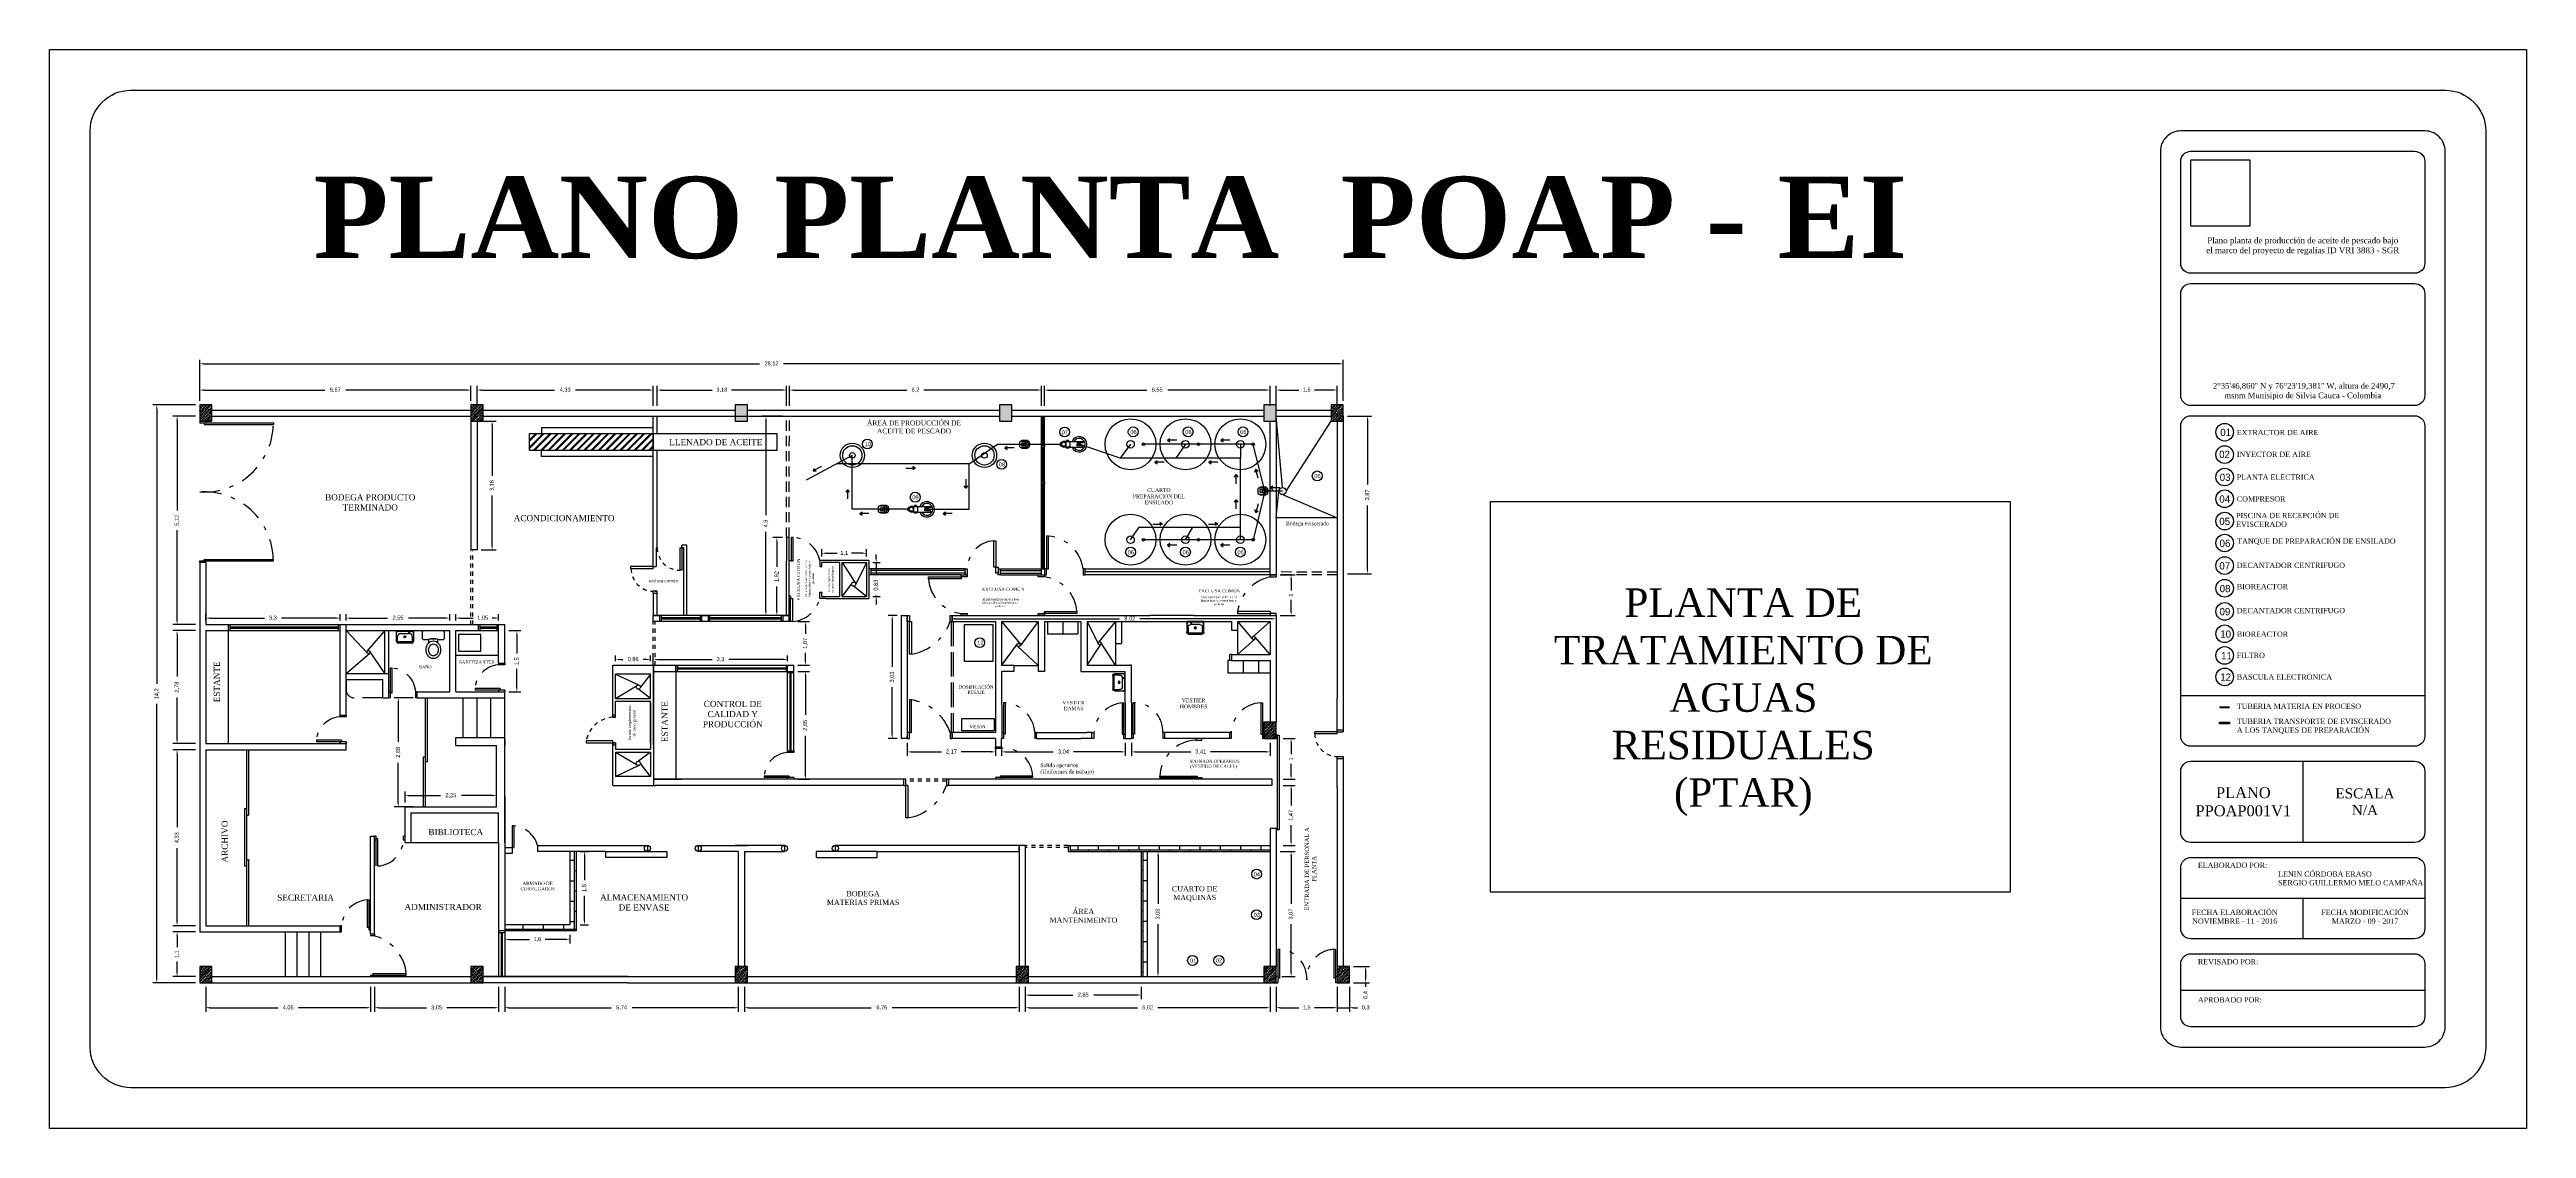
# Model space of a CAD drawing. Header units: millimetres. Extents: x 272.2 to 333.1, y 220.9 to 247.4.
import ezdxf

# ---------------------------------------------------------------- set-up
doc = ezdxf.new("R2010")
doc.units = ezdxf.units.MM
for name, pattern in [('ACAD_ISO02W100', [15, 12, -3]), ('DASHDOT', [1, 0.5, -0.25, 0, -0.25]), ('DASHDOTX2', [2, 1, -0.5, 0, -0.5]), ('TRAZOS2', [0.375, 0.25, -0.125]), ('TRAZOSX2', [1.5, 1, -0.5])]:
    doc.linetypes.add(name, pattern=pattern)
doc.layers.add('TUBERIA', color=170, linetype='Continuous')
doc.layers.add('TUBERIA 2', color=50, linetype='Continuous')
doc.styles.add('ERNE50', font='times.ttf', dxfattribs={"height": 0.15})
doc.dimstyles.new('ISO-25', dxfattribs={"dimtxt": 0.1, "dimasz": 0.1, "dimexe": 0.1, "dimexo": 0.1, "dimgap": 0.1, "dimtad": 0, "dimtxsty": 'Standard', "dimcen": 0, "dimadec": 0, "dimazin": 0, "dimtfac": 1, "dimtmove": 0, "dimatfit": 3, "dimfxl": 1, "dimarcsym": 0})
picture_1 = doc.add_image_def('image1.jpg', size_in_pixel=(210, 237))
pattern_1 = [(45, (252.455686, 221.90597), (-0.044194174, 0.044194174), []), (45, (252.49988, 221.90597), (-0.044194174, 0.044194174), [0.03125, -0.015625])]

# ---------------------------------------------------------------- blocks, each defined once
blk = doc.blocks.new('LACU701P')
for p, q in [((-0.21, -0.268), (-0.21, 0)), ((-0.21, 0), (0.21, 0)), ((0.21, 0), (0.21, -0.268)), ((-0.18, -0.268), (-0.18, -0.14)), ((0.17, -0.278), (-0.17, -0.278)), ((0.17, -0.308), (-0.17, -0.308)), ((-0.11, -0.07), (0.11, -0.07)), ((0.18, -0.14), (0.18, -0.268))]:
    blk.add_line(p, q)
blk.add_lwpolyline([(-0.198, -0.059), (-0.198, -0.012), (0.198, -0.012), (0.198, -0.059)])
for centre, radius in [((0, -0.15), 0.025), ((0, -0.15), 0.017), ((0.102, -0.044), 0.0121)]:
    blk.add_circle(centre, radius)
for centre, radius, start, end in [((-0.17, -0.268), 0.04, 180, 270), ((-0.11, -0.14), 0.07, 90, 180), ((-0.17, -0.268), 0.01, 180, 270), ((0.11, -0.14), 0.07, 360, 90), ((0.17, -0.268), 0.01, 270, 360), ((0.17, -0.268), 0.04, 270, 0)]:
    blk.add_arc(centre, radius, start, end)
blk = doc.blocks.new('TOILET1')
for p, q in [((0.051, 0.267), (0.025, 0.241)), ((0.025, 0.241), (0.025, -0.241)), ((0.229, 0.267), (0.051, 0.267)), ((0.254, 0.241), (0.229, 0.267)), ((0.229, 0.063), (0.254, 0.152)), ((0.229, -0.064), (0.229, 0.063)), ((0.229, 0.063), (0.229, -0.064)), ((0.254, 0.152), (0.254, 0.241)), ((0.025, -0.241), (0.051, -0.267)), ((0.051, -0.267), (0.229, -0.267)), ((0.254, -0.152), (0.229, -0.064)), ((0.229, -0.267), (0.254, -0.241)), ((0.254, -0.241), (0.254, -0.152))]:
    blk.add_line(p, q)
blk.add_lwpolyline([(0.711, 0, 0.117036), (0.695, 0.066, 0.104338), (0.648, 0.126, 0.09029), (0.573, 0.168, 0.09898), (0.495, 0.178, 0.08237), (0.411, 0.164, 0.09029), (0.343, 0.126, 0.104338), (0.295, 0.066, 0.117036), (0.279, 0, 0.117036), (0.295, -0.066, 0.104338), (0.343, -0.126, 0.09029), (0.411, -0.164, 0.08237), (0.495, -0.178, 0.08237), (0.58, -0.164, 0.09029), (0.648, -0.126, 0.104338), (0.695, -0.066, 0.117036)], format="xyb", close=True)
blk = doc.blocks.new('SAN-1')
for p, q in [((0.302, 0.112), (0.217, 0.112)), ((0.302, -0.112), (0.217, -0.112))]:
    blk.add_line(p, q)
blk.add_lwpolyline([(0.472, 0.116, 0.080637), (0.415, 0.106, 0.08922), (0.369, 0.081, 0.10483), (0.337, 0.042, 0.119366), (0.326, -0.002, 0.119366), (0.337, -0.045, 0.10483), (0.369, -0.085, 0.08922), (0.415, -0.11, 0.080637), (0.472, -0.119, 0.080637), (0.529, -0.11, 0.08922), (0.575, -0.085, 0.10483), (0.607, -0.045, 0.119366), (0.618, -0.002, 0.119366), (0.607, 0.042, 0.10483), (0.575, 0.081, 0.08922), (0.529, 0.106, 0.080637)], format="xyb", close=True)
blk.add_blockref('TOILET1', (-0.025, 0))
blk = doc.blocks.new('*D6')
at = {"color": 0, "lineweight": -2}
for p, q in [((275.843, 238.782), (275.843, 239.794)), ((275.943, 239.694), (289.61, 239.694)), ((303.861, 239.694), (290.194, 239.694)), ((303.961, 238.782), (303.961, 239.794))]:
    blk.add_line(p, q, dxfattribs=at)
at = {"color": 0}
for points in [[(275.943, 239.711), (275.943, 239.678), (275.843, 239.694)], [(303.861, 239.711), (303.861, 239.678), (303.961, 239.694)]]:
    blk.add_solid(points, dxfattribs=at)
at = {"layer": 'Defpoints', "color": 0}
for p in [(303.961, 239.694), (275.843, 238.682), (303.961, 238.682)]:
    blk.add_point(p, dxfattribs=at)
at = {"color": 0, "insert": (289.902, 239.694), "char_height": 0.1, "attachment_point": 5}
blk.add_mtext('28,12', dxfattribs=at)
blk = doc.blocks.new('*D7')
at = {"color": 0, "lineweight": -2}
for p, q in [((275.843, 238.782), (275.843, 239.148)), ((275.943, 239.048), (278.919, 239.048)), ((282.411, 239.048), (279.435, 239.048)), ((282.511, 238.782), (282.511, 239.148))]:
    blk.add_line(p, q, dxfattribs=at)
at = {"color": 0}
for points in [[(275.943, 239.065), (275.943, 239.032), (275.843, 239.048)], [(282.411, 239.065), (282.411, 239.032), (282.511, 239.048)]]:
    blk.add_solid(points, dxfattribs=at)
at = {"layer": 'Defpoints', "color": 0}
for p in [(282.511, 239.048), (275.843, 238.682), (282.511, 238.682)]:
    blk.add_point(p, dxfattribs=at)
at = {"color": 0, "insert": (279.177, 239.048), "char_height": 0.1, "attachment_point": 5}
blk.add_mtext('6,67', dxfattribs=at)
blk = doc.blocks.new('*D8')
at = {"color": 0, "lineweight": -2}
for p, q in [((282.661, 238.657), (282.661, 239.148)), ((282.761, 239.048), (284.57, 239.048)), ((286.895, 239.048), (285.086, 239.048)), ((286.995, 238.657), (286.995, 239.148))]:
    blk.add_line(p, q, dxfattribs=at)
at = {"color": 0}
for points in [[(282.761, 239.065), (282.761, 239.032), (282.661, 239.048)], [(286.895, 239.065), (286.895, 239.032), (286.995, 239.048)]]:
    blk.add_solid(points, dxfattribs=at)
at = {"layer": 'Defpoints', "color": 0}
for p in [(286.995, 239.048), (282.661, 238.557), (286.995, 238.557)]:
    blk.add_point(p, dxfattribs=at)
at = {"color": 0, "insert": (284.828, 239.048), "char_height": 0.1, "attachment_point": 5}
blk.add_mtext('4,33', dxfattribs=at)
blk = doc.blocks.new('*D9')
at = {"color": 0, "lineweight": -2}
for p, q in [((287.09, 238.657), (287.09, 239.148)), ((287.19, 239.048), (288.439, 239.048)), ((290.171, 239.048), (288.922, 239.048)), ((290.271, 238.657), (290.271, 239.148))]:
    blk.add_line(p, q, dxfattribs=at)
at = {"color": 0}
for points in [[(287.19, 239.065), (287.19, 239.032), (287.09, 239.048)], [(290.171, 239.065), (290.171, 239.032), (290.271, 239.048)]]:
    blk.add_solid(points, dxfattribs=at)
at = {"layer": 'Defpoints', "color": 0}
for p in [(290.271, 239.048), (287.09, 238.557), (290.271, 238.557)]:
    blk.add_point(p, dxfattribs=at)
at = {"color": 0, "insert": (288.681, 239.048), "char_height": 0.1, "attachment_point": 5}
blk.add_mtext('3,18', dxfattribs=at)
blk = doc.blocks.new('*D10')
at = {"color": 0, "lineweight": -2}
for p, q in [((290.341, 238.657), (290.341, 239.148)), ((290.441, 239.048), (293.233, 239.048)), ((296.441, 239.048), (293.649, 239.048)), ((296.541, 238.657), (296.541, 239.148))]:
    blk.add_line(p, q, dxfattribs=at)
at = {"color": 0}
for points in [[(290.441, 239.065), (290.441, 239.032), (290.341, 239.048)], [(296.441, 239.065), (296.441, 239.032), (296.541, 239.048)]]:
    blk.add_solid(points, dxfattribs=at)
at = {"layer": 'Defpoints', "color": 0}
for p in [(296.541, 239.048), (290.341, 238.557), (296.541, 238.557)]:
    blk.add_point(p, dxfattribs=at)
at = {"color": 0, "insert": (293.441, 239.048), "char_height": 0.1, "attachment_point": 5}
blk.add_mtext('6,2', dxfattribs=at)
blk = doc.blocks.new('*D11')
at = {"color": 0, "lineweight": -2}
for p, q in [((296.611, 238.657), (296.611, 239.148)), ((296.711, 239.048), (299.128, 239.048)), ((302.061, 239.048), (299.644, 239.048)), ((302.161, 238.657), (302.161, 239.148))]:
    blk.add_line(p, q, dxfattribs=at)
at = {"color": 0}
for points in [[(296.711, 239.065), (296.711, 239.032), (296.611, 239.048)], [(302.061, 239.065), (302.061, 239.032), (302.161, 239.048)]]:
    blk.add_solid(points, dxfattribs=at)
at = {"layer": 'Defpoints', "color": 0}
for p in [(302.161, 239.048), (296.611, 238.557), (302.161, 238.557)]:
    blk.add_point(p, dxfattribs=at)
at = {"color": 0, "insert": (299.386, 239.048), "char_height": 0.1, "attachment_point": 5}
blk.add_mtext('5,55', dxfattribs=at)
blk = doc.blocks.new('*D12')
at = {"color": 0, "lineweight": -2}
for p, q in [((302.311, 238.657), (302.311, 239.148)), ((302.411, 239.048), (302.869, 239.048)), ((303.711, 239.048), (303.253, 239.048)), ((303.811, 238.657), (303.811, 239.148))]:
    blk.add_line(p, q, dxfattribs=at)
at = {"color": 0}
for points in [[(302.411, 239.065), (302.411, 239.032), (302.311, 239.048)], [(303.711, 239.065), (303.711, 239.032), (303.811, 239.048)]]:
    blk.add_solid(points, dxfattribs=at)
at = {"layer": 'Defpoints', "color": 0}
for p in [(303.811, 239.048), (302.311, 238.557), (303.811, 238.557)]:
    blk.add_point(p, dxfattribs=at)
at = {"color": 0, "insert": (303.061, 239.048), "char_height": 0.1, "attachment_point": 5}
blk.add_mtext('1,5', dxfattribs=at)
blk = doc.blocks.new('*D13')
at = {"color": 0, "lineweight": -2}
for p, q in [((304.061, 238.407), (304.657, 238.407)), ((304.557, 238.307), (304.557, 236.729)), ((304.557, 234.634), (304.557, 236.212)), ((304.061, 234.534), (304.657, 234.534))]:
    blk.add_line(p, q, dxfattribs=at)
at = {"color": 0}
for points in [[(304.541, 238.307), (304.574, 238.307), (304.557, 238.407)], [(304.541, 234.634), (304.574, 234.634), (304.557, 234.534)]]:
    blk.add_solid(points, dxfattribs=at)
at = {"layer": 'Defpoints', "color": 0}
for p in [(303.961, 238.407), (303.961, 234.534), (304.557, 234.534)]:
    blk.add_point(p, dxfattribs=at)
at = {"color": 0, "insert": (304.557, 236.47), "char_height": 0.1, "attachment_point": 5, "rotation": 90}
blk.add_mtext('3,87', dxfattribs=at)
blk = doc.blocks.new('*D14')
at = {"color": 0, "lineweight": -2}
for p, q in [((290.171, 238.407), (289.666, 238.407)), ((289.766, 238.307), (289.766, 235.977)), ((289.766, 233.607), (289.766, 235.56)), ((290.169, 233.507), (289.666, 233.507))]:
    blk.add_line(p, q, dxfattribs=at)
at = {"color": 0}
for points in [[(289.75, 238.307), (289.783, 238.307), (289.766, 238.407)], [(289.75, 233.607), (289.783, 233.607), (289.766, 233.507)]]:
    blk.add_solid(points, dxfattribs=at)
at = {"layer": 'Defpoints', "color": 0}
for p in [(290.271, 238.407), (289.766, 233.507), (290.269, 233.507)]:
    blk.add_point(p, dxfattribs=at)
at = {"color": 0, "insert": (289.766, 235.769), "char_height": 0.1, "attachment_point": 5, "rotation": 90}
blk.add_mtext('4,9', dxfattribs=at)
blk = doc.blocks.new('*D15')
at = {"color": 0, "lineweight": -2}
for p, q in [((302.411, 234.507), (302.778, 234.507)), ((302.678, 234.407), (302.678, 234.124)), ((302.678, 233.607), (302.678, 233.89)), ((302.411, 233.507), (302.778, 233.507))]:
    blk.add_line(p, q, dxfattribs=at)
at = {"color": 0}
for points in [[(302.661, 234.407), (302.694, 234.407), (302.678, 234.507)], [(302.661, 233.607), (302.694, 233.607), (302.678, 233.507)]]:
    blk.add_solid(points, dxfattribs=at)
at = {"layer": 'Defpoints', "color": 0}
for p in [(302.311, 234.507), (302.311, 233.507), (302.678, 233.507)]:
    blk.add_point(p, dxfattribs=at)
at = {"color": 0, "insert": (302.678, 234.007), "char_height": 0.1, "attachment_point": 5, "rotation": 90}
blk.add_mtext('1', dxfattribs=at)
blk = doc.blocks.new('*D16')
at = {"color": 0, "lineweight": -2}
for p, q in [((292.991, 233.507), (292.77, 233.507)), ((292.87, 233.407), (292.87, 232.245)), ((292.87, 230.582), (292.87, 231.745)), ((292.991, 230.482), (292.77, 230.482))]:
    blk.add_line(p, q, dxfattribs=at)
at = {"color": 0}
for points in [[(292.853, 233.407), (292.886, 233.407), (292.87, 233.507)], [(292.853, 230.582), (292.886, 230.582), (292.87, 230.482)]]:
    blk.add_solid(points, dxfattribs=at)
at = {"layer": 'Defpoints', "color": 0}
for p in [(293.091, 233.507), (292.87, 230.482), (293.091, 230.482)]:
    blk.add_point(p, dxfattribs=at)
at = {"color": 0, "insert": (292.87, 231.995), "char_height": 0.1, "attachment_point": 5, "rotation": 90}
blk.add_mtext('3,03', dxfattribs=at)
blk = doc.blocks.new('*D17')
at = {"color": 0, "lineweight": -2}
for p, q in [((294.291, 233.332), (294.291, 233.326)), ((294.391, 233.426), (298.461, 233.426)), ((302.211, 233.426), (298.961, 233.426)), ((302.311, 233.332), (302.311, 233.326))]:
    blk.add_line(p, q, dxfattribs=at)
at = {"color": 0}
for points in [[(294.391, 233.443), (294.391, 233.409), (294.291, 233.426)], [(302.211, 233.443), (302.211, 233.409), (302.311, 233.426)]]:
    blk.add_solid(points, dxfattribs=at)
at = {"layer": 'Defpoints', "color": 0}
for p in [(294.291, 233.432), (302.311, 233.432), (302.311, 233.426)]:
    blk.add_point(p, dxfattribs=at)
at = {"color": 0, "insert": (298.711, 233.426), "char_height": 0.1, "attachment_point": 5}
blk.add_mtext('8,02', dxfattribs=at)
blk = doc.blocks.new('*D18')
at = {"color": 0, "lineweight": -2}
for p, q in [((293.241, 230.382), (293.241, 230.055)), ((295.411, 230.382), (295.411, 230.055)), ((293.341, 230.155), (294.084, 230.155)), ((295.311, 230.155), (294.568, 230.155))]:
    blk.add_line(p, q, dxfattribs=at)
at = {"color": 0}
for points in [[(293.341, 230.172), (293.341, 230.139), (293.241, 230.155)], [(295.311, 230.172), (295.311, 230.139), (295.411, 230.155)]]:
    blk.add_solid(points, dxfattribs=at)
at = {"layer": 'Defpoints', "color": 0}
for p in [(293.241, 230.482), (295.411, 230.482), (293.241, 230.155)]:
    blk.add_point(p, dxfattribs=at)
at = {"color": 0, "insert": (294.326, 230.155), "char_height": 0.1, "attachment_point": 5}
blk.add_mtext('2,17', dxfattribs=at)
blk = doc.blocks.new('*D19')
at = {"color": 0, "lineweight": -2}
for p, q in [((295.561, 230.282), (295.561, 230.055)), ((298.6, 230.382), (298.6, 230.055)), ((295.661, 230.155), (296.831, 230.155)), ((298.5, 230.155), (297.331, 230.155))]:
    blk.add_line(p, q, dxfattribs=at)
at = {"color": 0}
for points in [[(295.661, 230.172), (295.661, 230.139), (295.561, 230.155)], [(298.5, 230.172), (298.5, 230.139), (298.6, 230.155)]]:
    blk.add_solid(points, dxfattribs=at)
at = {"layer": 'Defpoints', "color": 0}
for p in [(295.561, 230.382), (298.6, 230.482), (298.6, 230.155)]:
    blk.add_point(p, dxfattribs=at)
at = {"color": 0, "insert": (297.081, 230.155), "char_height": 0.1, "attachment_point": 5}
blk.add_mtext('3,04', dxfattribs=at)
blk = doc.blocks.new('*D20')
at = {"color": 0, "lineweight": -2}
for p, q in [((298.751, 230.382), (298.751, 230.055)), ((302.161, 230.382), (302.161, 230.055)), ((298.851, 230.155), (300.214, 230.155)), ((302.061, 230.155), (300.698, 230.155))]:
    blk.add_line(p, q, dxfattribs=at)
at = {"color": 0}
for points in [[(298.851, 230.172), (298.851, 230.139), (298.751, 230.155)], [(302.061, 230.172), (302.061, 230.139), (302.161, 230.155)]]:
    blk.add_solid(points, dxfattribs=at)
at = {"layer": 'Defpoints', "color": 0}
for p in [(298.751, 230.482), (302.161, 230.482), (302.161, 230.155)]:
    blk.add_point(p, dxfattribs=at)
at = {"color": 0, "insert": (300.456, 230.155), "char_height": 0.1, "attachment_point": 5}
blk.add_mtext('3,41', dxfattribs=at)
blk = doc.blocks.new('*D21')
at = {"color": 0, "lineweight": -2}
for p, q in [((302.485, 230.482), (302.778, 230.482)), ((302.678, 230.382), (302.678, 230.099)), ((302.678, 229.582), (302.678, 229.865)), ((302.485, 229.482), (302.778, 229.482))]:
    blk.add_line(p, q, dxfattribs=at)
at = {"color": 0}
for points in [[(302.661, 230.382), (302.694, 230.382), (302.678, 230.482)], [(302.661, 229.582), (302.694, 229.582), (302.678, 229.482)]]:
    blk.add_solid(points, dxfattribs=at)
at = {"layer": 'Defpoints', "color": 0}
for p in [(302.385, 230.482), (302.385, 229.482), (302.678, 229.482)]:
    blk.add_point(p, dxfattribs=at)
at = {"color": 0, "insert": (302.678, 229.982), "char_height": 0.1, "attachment_point": 5, "rotation": 90}
blk.add_mtext('1', dxfattribs=at)
blk = doc.blocks.new('*D22')
at = {"color": 0, "lineweight": -2}
for p, q in [((302.485, 229.332), (302.778, 229.332)), ((302.678, 229.232), (302.678, 228.837)), ((302.485, 227.858), (302.778, 227.858)), ((302.678, 227.958), (302.678, 228.353))]:
    blk.add_line(p, q, dxfattribs=at)
at = {"color": 0}
for points in [[(302.661, 229.232), (302.694, 229.232), (302.678, 229.332)], [(302.661, 227.958), (302.694, 227.958), (302.678, 227.858)]]:
    blk.add_solid(points, dxfattribs=at)
at = {"layer": 'Defpoints', "color": 0}
for p in [(302.385, 229.332), (302.385, 227.858), (302.678, 227.858)]:
    blk.add_point(p, dxfattribs=at)
at = {"color": 0, "insert": (302.678, 228.595), "char_height": 0.1, "attachment_point": 5, "rotation": 90}
blk.add_mtext('1,47', dxfattribs=at)
blk = doc.blocks.new('*D23')
at = {"color": 0, "lineweight": -2}
for p, q in [((296.142, 224.382), (296.142, 224.079)), ((296.242, 224.179), (297.308, 224.179)), ((298.892, 224.179), (297.825, 224.179)), ((298.992, 224.382), (298.992, 224.079))]:
    blk.add_line(p, q, dxfattribs=at)
at = {"color": 0}
for points in [[(296.242, 224.196), (296.242, 224.163), (296.142, 224.179)], [(298.892, 224.196), (298.892, 224.163), (298.992, 224.179)]]:
    blk.add_solid(points, dxfattribs=at)
at = {"layer": 'Defpoints', "color": 0}
for p in [(296.142, 224.482), (298.992, 224.482), (298.992, 224.179)]:
    blk.add_point(p, dxfattribs=at)
at = {"color": 0, "insert": (297.567, 224.179), "char_height": 0.1, "attachment_point": 5}
blk.add_mtext('2,85', dxfattribs=at)
blk = doc.blocks.new('*D24')
at = {"color": 0, "lineweight": -2}
for p, q in [((296.142, 224.382), (296.142, 223.768)), ((302.161, 224.382), (302.161, 223.768)), ((296.242, 223.868), (298.901, 223.868)), ((302.061, 223.868), (299.401, 223.868))]:
    blk.add_line(p, q, dxfattribs=at)
at = {"color": 0}
for points in [[(296.242, 223.885), (296.242, 223.851), (296.142, 223.868)], [(302.061, 223.885), (302.061, 223.851), (302.161, 223.868)]]:
    blk.add_solid(points, dxfattribs=at)
at = {"layer": 'Defpoints', "color": 0}
for p in [(296.142, 224.482), (302.161, 224.482), (296.142, 223.868)]:
    blk.add_point(p, dxfattribs=at)
at = {"color": 0, "insert": (299.151, 223.868), "char_height": 0.1, "attachment_point": 5}
blk.add_mtext('6,02', dxfattribs=at)
blk = doc.blocks.new('*D25')
at = {"color": 0, "lineweight": -2}
for p, q in [((302.411, 227.707), (302.778, 227.707)), ((302.678, 227.607), (302.678, 226.419)), ((302.678, 224.732), (302.678, 225.919)), ((302.451, 224.632), (302.778, 224.632))]:
    blk.add_line(p, q, dxfattribs=at)
at = {"color": 0}
for points in [[(302.661, 227.607), (302.694, 227.607), (302.678, 227.707)], [(302.661, 224.732), (302.694, 224.732), (302.678, 224.632)]]:
    blk.add_solid(points, dxfattribs=at)
at = {"layer": 'Defpoints', "color": 0}
for p in [(302.311, 227.707), (302.351, 224.632), (302.678, 224.632)]:
    blk.add_point(p, dxfattribs=at)
at = {"color": 0, "insert": (302.678, 226.169), "char_height": 0.1, "attachment_point": 5, "rotation": 90}
blk.add_mtext('3,07', dxfattribs=at)
blk = doc.blocks.new('*D26')
at = {"color": 0, "lineweight": -2}
for p, q in [((289.236, 224.382), (289.236, 223.768)), ((295.992, 224.382), (295.992, 223.768)), ((289.336, 223.868), (292.355, 223.868)), ((295.892, 223.868), (292.872, 223.868))]:
    blk.add_line(p, q, dxfattribs=at)
at = {"color": 0}
for points in [[(289.336, 223.885), (289.336, 223.851), (289.236, 223.868)], [(295.892, 223.885), (295.892, 223.851), (295.992, 223.868)]]:
    blk.add_solid(points, dxfattribs=at)
at = {"layer": 'Defpoints', "color": 0}
for p in [(289.236, 224.482), (295.992, 224.482), (295.992, 223.868)]:
    blk.add_point(p, dxfattribs=at)
at = {"color": 0, "insert": (292.614, 223.868), "char_height": 0.1, "attachment_point": 5}
blk.add_mtext('6,76', dxfattribs=at)
blk = doc.blocks.new('*D27')
at = {"color": 0, "lineweight": -2}
for p, q in [((299.242, 227.708), (299.505, 227.708)), ((299.405, 227.608), (299.405, 226.42)), ((299.405, 224.732), (299.405, 225.92)), ((299.242, 224.632), (299.505, 224.632))]:
    blk.add_line(p, q, dxfattribs=at)
at = {"color": 0}
for points in [[(299.389, 227.608), (299.422, 227.608), (299.405, 227.708)], [(299.389, 224.732), (299.422, 224.732), (299.405, 224.632)]]:
    blk.add_solid(points, dxfattribs=at)
at = {"layer": 'Defpoints', "color": 0}
for p in [(299.142, 227.708), (299.142, 224.632), (299.405, 224.632)]:
    blk.add_point(p, dxfattribs=at)
at = {"color": 0, "insert": (299.405, 226.17), "char_height": 0.1, "attachment_point": 5, "rotation": 90}
blk.add_mtext('3,08', dxfattribs=at)
blk = doc.blocks.new('*D28')
at = {"color": 0, "lineweight": -2}
for p, q in [((285.195, 227.708), (285.406, 227.708)), ((285.306, 227.608), (285.306, 227)), ((285.306, 226.009), (285.306, 226.617)), ((285.195, 225.909), (285.406, 225.909))]:
    blk.add_line(p, q, dxfattribs=at)
at = {"color": 0}
for points in [[(285.289, 227.608), (285.322, 227.608), (285.306, 227.708)], [(285.289, 226.009), (285.322, 226.009), (285.306, 225.909)]]:
    blk.add_solid(points, dxfattribs=at)
at = {"layer": 'Defpoints', "color": 0}
for p in [(285.095, 227.708), (285.095, 225.909), (285.306, 225.909)]:
    blk.add_point(p, dxfattribs=at)
at = {"color": 0, "insert": (285.306, 226.808), "char_height": 0.1, "attachment_point": 5, "rotation": 90}
blk.add_mtext('1,8', dxfattribs=at)
blk = doc.blocks.new('*D29')
at = {"color": 0, "lineweight": -2}
for p, q in [((283.343, 225.658), (283.343, 225.448)), ((283.443, 225.548), (283.952, 225.548)), ((284.845, 225.548), (284.336, 225.548)), ((284.945, 225.659), (284.945, 225.448))]:
    blk.add_line(p, q, dxfattribs=at)
at = {"color": 0}
for points in [[(283.443, 225.565), (283.443, 225.532), (283.343, 225.548)], [(284.845, 225.565), (284.845, 225.532), (284.945, 225.548)]]:
    blk.add_solid(points, dxfattribs=at)
at = {"layer": 'Defpoints', "color": 0}
for p in [(283.343, 225.758), (284.945, 225.759), (284.945, 225.548)]:
    blk.add_point(p, dxfattribs=at)
at = {"color": 0, "insert": (284.144, 225.548), "char_height": 0.1, "attachment_point": 5}
blk.add_mtext('1,6', dxfattribs=at)
blk = doc.blocks.new('*D30')
at = {"color": 0, "lineweight": -2}
for p, q in [((283.343, 224.382), (283.343, 223.768)), ((289.086, 224.382), (289.086, 223.768)), ((283.443, 223.868), (285.956, 223.868)), ((288.986, 223.868), (286.473, 223.868))]:
    blk.add_line(p, q, dxfattribs=at)
at = {"color": 0}
for points in [[(283.443, 223.885), (283.443, 223.851), (283.343, 223.868)], [(288.986, 223.885), (288.986, 223.851), (289.086, 223.868)]]:
    blk.add_solid(points, dxfattribs=at)
at = {"layer": 'Defpoints', "color": 0}
for p in [(283.343, 224.482), (289.086, 224.482), (289.086, 223.868)]:
    blk.add_point(p, dxfattribs=at)
at = {"color": 0, "insert": (286.215, 223.868), "char_height": 0.1, "attachment_point": 5}
blk.add_mtext('5,74', dxfattribs=at)
blk = doc.blocks.new('*D31')
at = {"color": 0, "lineweight": -2}
for p, q in [((280.143, 224.382), (280.143, 223.768)), ((283.193, 224.382), (283.193, 223.768)), ((280.243, 223.868), (281.418, 223.868)), ((283.093, 223.868), (281.918, 223.868))]:
    blk.add_line(p, q, dxfattribs=at)
at = {"color": 0}
for points in [[(280.243, 223.885), (280.243, 223.851), (280.143, 223.868)], [(283.093, 223.885), (283.093, 223.851), (283.193, 223.868)]]:
    blk.add_solid(points, dxfattribs=at)
at = {"layer": 'Defpoints', "color": 0}
for p in [(280.143, 224.482), (283.193, 224.482), (280.143, 223.868)]:
    blk.add_point(p, dxfattribs=at)
at = {"color": 0, "insert": (281.668, 223.868), "char_height": 0.1, "attachment_point": 5}
blk.add_mtext('3,05', dxfattribs=at)
blk = doc.blocks.new('*D32')
at = {"color": 0, "lineweight": -2}
for p, q in [((281.093, 231.485), (280.625, 231.485)), ((280.725, 231.385), (280.725, 230.405)), ((280.725, 228.908), (280.725, 229.888)), ((281.093, 228.808), (280.625, 228.808))]:
    blk.add_line(p, q, dxfattribs=at)
at = {"color": 0}
for points in [[(280.709, 231.385), (280.742, 231.385), (280.725, 231.485)], [(280.709, 228.908), (280.742, 228.908), (280.725, 228.808)]]:
    blk.add_solid(points, dxfattribs=at)
at = {"layer": 'Defpoints', "color": 0}
for p in [(281.193, 231.485), (280.725, 228.808), (281.193, 228.808)]:
    blk.add_point(p, dxfattribs=at)
at = {"color": 0, "insert": (280.725, 230.146), "char_height": 0.1, "attachment_point": 5, "rotation": 90}
blk.add_mtext('2,68', dxfattribs=at)
blk = doc.blocks.new('*D33')
at = {"color": 0, "lineweight": -2}
for p, q in [((283.443, 233.135), (283.741, 233.135)), ((283.641, 233.035), (283.641, 232.576)), ((283.641, 231.735), (283.641, 232.193)), ((283.443, 231.635), (283.741, 231.635))]:
    blk.add_line(p, q, dxfattribs=at)
at = {"color": 0}
for points in [[(283.624, 233.035), (283.657, 233.035), (283.641, 233.135)], [(283.624, 231.735), (283.657, 231.735), (283.641, 231.635)]]:
    blk.add_solid(points, dxfattribs=at)
at = {"layer": 'Defpoints', "color": 0}
for p in [(283.343, 233.135), (283.343, 231.635), (283.641, 231.635)]:
    blk.add_point(p, dxfattribs=at)
at = {"color": 0, "insert": (283.641, 232.385), "char_height": 0.1, "attachment_point": 5, "rotation": 90}
blk.add_mtext('1,5', dxfattribs=at)
blk = doc.blocks.new('*D34')
at = {"color": 0, "lineweight": -2}
for p, q in [((282.143, 233.385), (282.143, 233.544)), ((282.243, 233.444), (282.568, 233.444)), ((283.093, 233.444), (283.035, 233.444)), ((283.193, 233.385), (283.193, 233.544))]:
    blk.add_line(p, q, dxfattribs=at)
at = {"color": 0}
for points in [[(282.243, 233.46), (282.243, 233.427), (282.143, 233.444)], [(283.093, 233.46), (283.093, 233.427), (283.193, 233.444)]]:
    blk.add_solid(points, dxfattribs=at)
at = {"layer": 'Defpoints', "color": 0}
for p in [(282.143, 233.285), (283.193, 233.444), (283.193, 233.285)]:
    blk.add_point(p, dxfattribs=at)
at = {"color": 0, "insert": (282.801, 233.444), "char_height": 0.1, "attachment_point": 5}
blk.add_mtext('1,05', dxfattribs=at)
blk = doc.blocks.new('*D35')
at = {"color": 0, "lineweight": -2}
for p, q in [((279.443, 233.385), (279.443, 233.544)), ((279.543, 233.444), (280.46, 233.444)), ((281.893, 233.444), (280.976, 233.444)), ((281.993, 233.385), (281.993, 233.544))]:
    blk.add_line(p, q, dxfattribs=at)
at = {"color": 0}
for points in [[(279.543, 233.46), (279.543, 233.427), (279.443, 233.444)], [(281.893, 233.46), (281.893, 233.427), (281.993, 233.444)]]:
    blk.add_solid(points, dxfattribs=at)
at = {"layer": 'Defpoints', "color": 0}
for p in [(279.443, 233.444), (279.443, 233.285), (281.993, 233.285)]:
    blk.add_point(p, dxfattribs=at)
at = {"color": 0, "insert": (280.718, 233.444), "char_height": 0.1, "attachment_point": 5}
blk.add_mtext('2,55', dxfattribs=at)
blk = doc.blocks.new('*D36')
at = {"color": 0, "lineweight": -2}
for p, q in [((275.993, 233.385), (275.993, 233.544)), ((276.093, 233.444), (277.435, 233.444)), ((279.193, 233.444), (277.851, 233.444)), ((279.293, 233.385), (279.293, 233.544))]:
    blk.add_line(p, q, dxfattribs=at)
at = {"color": 0}
for points in [[(276.093, 233.46), (276.093, 233.427), (275.993, 233.444)], [(279.193, 233.46), (279.193, 233.427), (279.293, 233.444)]]:
    blk.add_solid(points, dxfattribs=at)
at = {"layer": 'Defpoints', "color": 0}
for p in [(275.993, 233.285), (279.293, 233.444), (279.293, 233.285)]:
    blk.add_point(p, dxfattribs=at)
at = {"color": 0, "insert": (277.643, 233.444), "char_height": 0.1, "attachment_point": 5}
blk.add_mtext('3,3', dxfattribs=at)
blk = doc.blocks.new('*D37')
at = {"color": 0, "lineweight": -2}
for p, q in [((286.995, 232.385), (286.995, 232.526)), ((287.095, 232.426), (288.439, 232.426)), ((290.199, 232.426), (288.855, 232.426)), ((290.299, 232.385), (290.299, 232.526))]:
    blk.add_line(p, q, dxfattribs=at)
at = {"color": 0}
for points in [[(287.095, 232.443), (287.095, 232.41), (286.995, 232.426)], [(290.199, 232.443), (290.199, 232.41), (290.299, 232.426)]]:
    blk.add_solid(points, dxfattribs=at)
at = {"layer": 'Defpoints', "color": 0}
for p in [(286.995, 232.285), (290.299, 232.426), (290.299, 232.285)]:
    blk.add_point(p, dxfattribs=at)
at = {"color": 0, "insert": (288.647, 232.426), "char_height": 0.1, "attachment_point": 5}
blk.add_mtext('3,3', dxfattribs=at)
blk = doc.blocks.new('*D38')
at = {"color": 0, "lineweight": -2}
for p, q in [((290.549, 232.135), (290.836, 232.135)), ((290.736, 232.035), (290.736, 231.067)), ((290.736, 229.582), (290.736, 230.55)), ((290.549, 229.482), (290.836, 229.482))]:
    blk.add_line(p, q, dxfattribs=at)
at = {"color": 0}
for points in [[(290.72, 232.035), (290.753, 232.035), (290.736, 232.135)], [(290.72, 229.582), (290.753, 229.582), (290.736, 229.482)]]:
    blk.add_solid(points, dxfattribs=at)
at = {"layer": 'Defpoints', "color": 0}
for p in [(290.449, 232.135), (290.449, 229.482), (290.736, 229.482)]:
    blk.add_point(p, dxfattribs=at)
at = {"color": 0, "insert": (290.736, 230.808), "char_height": 0.1, "attachment_point": 5, "rotation": 90}
blk.add_mtext('2,65', dxfattribs=at)
blk = doc.blocks.new('*D39')
at = {"color": 0, "lineweight": -2}
for p, q in [((290.169, 235.423), (289.934, 235.423)), ((290.034, 235.323), (290.034, 234.707)), ((290.034, 233.607), (290.034, 234.223)), ((290.166, 233.507), (289.934, 233.507))]:
    blk.add_line(p, q, dxfattribs=at)
at = {"color": 0}
for points in [[(290.017, 235.323), (290.051, 235.323), (290.034, 235.423)], [(290.017, 233.607), (290.051, 233.607), (290.034, 233.507)]]:
    blk.add_solid(points, dxfattribs=at)
at = {"layer": 'Defpoints', "color": 0}
for p in [(290.269, 235.423), (290.034, 233.507), (290.266, 233.507)]:
    blk.add_point(p, dxfattribs=at)
at = {"color": 0, "insert": (290.034, 234.465), "char_height": 0.1, "attachment_point": 5, "rotation": 90}
blk.add_mtext('1,92', dxfattribs=at)
blk = doc.blocks.new('*D40')
at = {"color": 0, "lineweight": -2}
for p, q in [((291.141, 234.959), (291.141, 235.137)), ((292.241, 234.959), (292.241, 235.137)), ((291.241, 235.037), (291.516, 235.037)), ((292.141, 235.037), (291.866, 235.037))]:
    blk.add_line(p, q, dxfattribs=at)
at = {"color": 0}
for points in [[(291.241, 235.054), (291.241, 235.021), (291.141, 235.037)], [(292.141, 235.054), (292.141, 235.021), (292.241, 235.037)]]:
    blk.add_solid(points, dxfattribs=at)
at = {"layer": 'Defpoints', "color": 0}
for p in [(291.141, 234.859), (292.241, 235.037), (292.241, 234.859)]:
    blk.add_point(p, dxfattribs=at)
at = {"color": 0, "insert": (291.691, 235.037), "char_height": 0.1, "attachment_point": 5}
blk.add_mtext('1,1', dxfattribs=at)
blk = doc.blocks.new('*D41')
at = {"color": 0, "lineweight": -2}
for p, q in [((292.391, 234.809), (292.575, 234.809)), ((292.475, 234.909), (292.475, 235.009)), ((292.475, 234.809), (292.475, 234.503)), ((292.391, 233.977), (292.575, 233.977)), ((292.475, 233.977), (292.475, 234.003)), ((292.475, 233.877), (292.475, 233.777))]:
    blk.add_line(p, q, dxfattribs=at)
at = {"color": 0}
for points in [[(292.458, 234.909), (292.492, 234.909), (292.475, 234.809)], [(292.458, 233.877), (292.492, 233.877), (292.475, 233.977)]]:
    blk.add_solid(points, dxfattribs=at)
at = {"layer": 'Defpoints', "color": 0}
for p in [(292.291, 234.809), (292.291, 233.977), (292.475, 233.977)]:
    blk.add_point(p, dxfattribs=at)
at = {"color": 0, "insert": (292.475, 234.253), "char_height": 0.1, "attachment_point": 5, "rotation": 90}
blk.add_mtext('0,83', dxfattribs=at)
blk = doc.blocks.new('*D42')
at = {"color": 0, "lineweight": -2}
for p, q in [((290.549, 233.357), (290.836, 233.357)), ((290.736, 233.257), (290.736, 233.054)), ((290.549, 232.285), (290.836, 232.285)), ((290.736, 232.385), (290.736, 232.587))]:
    blk.add_line(p, q, dxfattribs=at)
at = {"color": 0}
for points in [[(290.72, 233.257), (290.753, 233.257), (290.736, 233.357)], [(290.72, 232.385), (290.753, 232.385), (290.736, 232.285)]]:
    blk.add_solid(points, dxfattribs=at)
at = {"layer": 'Defpoints', "color": 0}
for p in [(290.449, 233.357), (290.736, 233.357), (290.449, 232.285)]:
    blk.add_point(p, dxfattribs=at)
at = {"color": 0, "insert": (290.736, 232.821), "char_height": 0.1, "attachment_point": 5, "rotation": 90}
blk.add_mtext('1,07', dxfattribs=at)
blk = doc.blocks.new('*D43')
at = {"color": 0, "lineweight": -2}
for p, q in [((286.069, 232.385), (286.069, 232.526)), ((286.169, 232.426), (286.249, 232.426)), ((286.829, 232.426), (286.749, 232.426)), ((286.929, 232.385), (286.929, 232.526))]:
    blk.add_line(p, q, dxfattribs=at)
at = {"color": 0}
for points in [[(286.169, 232.443), (286.169, 232.41), (286.069, 232.426)], [(286.829, 232.443), (286.829, 232.41), (286.929, 232.426)]]:
    blk.add_solid(points, dxfattribs=at)
at = {"layer": 'Defpoints', "color": 0}
for p in [(286.069, 232.426), (286.069, 232.285), (286.929, 232.285)]:
    blk.add_point(p, dxfattribs=at)
at = {"color": 0, "insert": (286.499, 232.426), "char_height": 0.1, "attachment_point": 5}
blk.add_mtext('0,86', dxfattribs=at)
blk = doc.blocks.new('*D44')
at = {"color": 0, "lineweight": -2}
for p, q in [((280.893, 228.908), (280.893, 229.181)), ((280.993, 229.081), (281.76, 229.081)), ((283.043, 229.081), (282.276, 229.081)), ((283.143, 228.908), (283.143, 229.181))]:
    blk.add_line(p, q, dxfattribs=at)
at = {"color": 0}
for points in [[(280.993, 229.097), (280.993, 229.064), (280.893, 229.081)], [(283.043, 229.097), (283.043, 229.064), (283.143, 229.081)]]:
    blk.add_solid(points, dxfattribs=at)
at = {"layer": 'Defpoints', "color": 0}
for p in [(283.143, 229.081), (280.893, 228.808), (283.143, 228.808)]:
    blk.add_point(p, dxfattribs=at)
at = {"color": 0, "insert": (282.018, 229.081), "char_height": 0.1, "attachment_point": 5}
blk.add_mtext('2,25', dxfattribs=at)
blk = doc.blocks.new('*D45')
at = {"color": 0, "lineweight": -2}
for p, q in [((275.743, 238.407), (275.186, 238.407)), ((275.286, 238.307), (275.286, 236.087)), ((275.286, 233.385), (275.286, 235.604)), ((275.743, 233.285), (275.186, 233.285))]:
    blk.add_line(p, q, dxfattribs=at)
at = {"color": 0}
for points in [[(275.27, 238.307), (275.303, 238.307), (275.286, 238.407)], [(275.27, 233.385), (275.303, 233.385), (275.286, 233.285)]]:
    blk.add_solid(points, dxfattribs=at)
at = {"layer": 'Defpoints', "color": 0}
for p in [(275.843, 238.407), (275.286, 233.285), (275.843, 233.285)]:
    blk.add_point(p, dxfattribs=at)
at = {"color": 0, "insert": (275.286, 235.846), "char_height": 0.1, "attachment_point": 5, "rotation": 90}
blk.add_mtext('5,12', dxfattribs=at)
blk = doc.blocks.new('*D46')
at = {"color": 0, "lineweight": -2}
for p, q in [((275.743, 233.135), (275.186, 233.135)), ((275.286, 233.035), (275.286, 232.005)), ((275.286, 230.46), (275.286, 231.489)), ((275.743, 230.36), (275.186, 230.36))]:
    blk.add_line(p, q, dxfattribs=at)
at = {"color": 0}
for points in [[(275.27, 233.035), (275.303, 233.035), (275.286, 233.135)], [(275.27, 230.46), (275.303, 230.46), (275.286, 230.36)]]:
    blk.add_solid(points, dxfattribs=at)
at = {"layer": 'Defpoints', "color": 0}
for p in [(275.843, 233.135), (275.286, 230.36), (275.843, 230.36)]:
    blk.add_point(p, dxfattribs=at)
at = {"color": 0, "insert": (275.286, 231.747), "char_height": 0.1, "attachment_point": 5, "rotation": 90}
blk.add_mtext('2,78', dxfattribs=at)
blk = doc.blocks.new('*D47')
at = {"color": 0, "lineweight": -2}
for p, q in [((275.743, 230.21), (275.186, 230.21)), ((275.286, 230.11), (275.286, 228.304)), ((275.286, 225.982), (275.286, 227.787)), ((275.743, 225.882), (275.186, 225.882))]:
    blk.add_line(p, q, dxfattribs=at)
at = {"color": 0}
for points in [[(275.27, 230.11), (275.303, 230.11), (275.286, 230.21)], [(275.27, 225.982), (275.303, 225.982), (275.286, 225.882)]]:
    blk.add_solid(points, dxfattribs=at)
at = {"layer": 'Defpoints', "color": 0}
for p in [(275.843, 230.21), (275.286, 225.882), (275.843, 225.882)]:
    blk.add_point(p, dxfattribs=at)
at = {"color": 0, "insert": (275.286, 228.046), "char_height": 0.1, "attachment_point": 5, "rotation": 90}
blk.add_mtext('4,33', dxfattribs=at)
blk = doc.blocks.new('*D48')
at = {"color": 0, "lineweight": -2}
for p, q in [((275.743, 225.732), (275.186, 225.732)), ((275.286, 225.632), (275.286, 225.357)), ((275.286, 224.732), (275.286, 225.007)), ((275.743, 224.632), (275.186, 224.632))]:
    blk.add_line(p, q, dxfattribs=at)
at = {"color": 0}
for points in [[(275.27, 225.632), (275.303, 225.632), (275.286, 225.732)], [(275.27, 224.732), (275.303, 224.732), (275.286, 224.632)]]:
    blk.add_solid(points, dxfattribs=at)
at = {"layer": 'Defpoints', "color": 0}
for p in [(275.843, 225.732), (275.286, 224.632), (275.843, 224.632)]:
    blk.add_point(p, dxfattribs=at)
at = {"color": 0, "insert": (275.286, 225.182), "char_height": 0.1, "attachment_point": 5, "rotation": 90}
blk.add_mtext('1,1', dxfattribs=at)
blk = doc.blocks.new('*D49')
at = {"color": 0, "lineweight": -2}
for p, q in [((275.743, 238.682), (274.687, 238.682)), ((274.787, 238.582), (274.787, 231.824)), ((274.787, 224.582), (274.787, 231.34)), ((275.743, 224.482), (274.687, 224.482))]:
    blk.add_line(p, q, dxfattribs=at)
at = {"color": 0}
for points in [[(274.77, 238.582), (274.804, 238.582), (274.787, 238.682)], [(274.77, 224.582), (274.804, 224.582), (274.787, 224.482)]]:
    blk.add_solid(points, dxfattribs=at)
at = {"layer": 'Defpoints', "color": 0}
for p in [(275.843, 238.682), (274.787, 224.482), (275.843, 224.482)]:
    blk.add_point(p, dxfattribs=at)
at = {"color": 0, "insert": (274.787, 231.582), "char_height": 0.1, "attachment_point": 5, "rotation": 90}
blk.add_mtext('14,2', dxfattribs=at)
blk = doc.blocks.new('*D50')
at = {"color": 0, "lineweight": -2}
for p, q in [((302.311, 224.382), (302.311, 223.768)), ((303.811, 224.382), (303.811, 223.768)), ((302.411, 223.868), (302.869, 223.868)), ((303.711, 223.868), (303.253, 223.868))]:
    blk.add_line(p, q, dxfattribs=at)
at = {"color": 0}
for points in [[(302.411, 223.885), (302.411, 223.851), (302.311, 223.868)], [(303.711, 223.885), (303.711, 223.851), (303.811, 223.868)]]:
    blk.add_solid(points, dxfattribs=at)
at = {"layer": 'Defpoints', "color": 0}
for p in [(302.311, 224.482), (303.811, 224.482), (303.811, 223.868)]:
    blk.add_point(p, dxfattribs=at)
at = {"color": 0, "insert": (303.061, 223.868), "char_height": 0.1, "attachment_point": 5}
blk.add_mtext('1,5', dxfattribs=at)
blk = doc.blocks.new('*D51')
at = {"color": 0, "lineweight": -2}
for p, q in [((304.211, 224.882), (304.609, 224.882)), ((304.509, 224.782), (304.509, 224.582)), ((304.211, 224.482), (304.609, 224.482)), ((304.509, 224.482), (304.509, 224.382))]:
    blk.add_line(p, q, dxfattribs=at)
at = {"color": 0}
for points in [[(304.492, 224.782), (304.526, 224.782), (304.509, 224.882)], [(304.492, 224.582), (304.526, 224.582), (304.509, 224.482)]]:
    blk.add_solid(points, dxfattribs=at)
at = {"layer": 'Defpoints', "color": 0}
for p in [(304.111, 224.882), (304.111, 224.482), (304.509, 224.482)]:
    blk.add_point(p, dxfattribs=at)
at = {"color": 0, "insert": (304.509, 224.182), "char_height": 0.1, "attachment_point": 5, "rotation": 90}
blk.add_mtext('0,4', dxfattribs=at)
blk = doc.blocks.new('*D52')
at = {"color": 0, "lineweight": -2}
for p, q in [((303.811, 224.382), (303.811, 223.768)), ((304.111, 224.382), (304.111, 223.768)), ((303.711, 223.868), (303.611, 223.868)), ((303.811, 223.868), (304.111, 223.868)), ((304.211, 223.868), (304.311, 223.868))]:
    blk.add_line(p, q, dxfattribs=at)
at = {"color": 0}
for points in [[(303.711, 223.885), (303.711, 223.851), (303.811, 223.868)], [(304.211, 223.885), (304.211, 223.851), (304.111, 223.868)]]:
    blk.add_solid(points, dxfattribs=at)
at = {"layer": 'Defpoints', "color": 0}
for p in [(303.811, 224.482), (304.111, 224.482), (304.111, 223.868)]:
    blk.add_point(p, dxfattribs=at)
at = {"color": 0, "insert": (304.511, 223.868), "char_height": 0.1, "attachment_point": 5}
blk.add_mtext('0,3', dxfattribs=at)
blk = doc.blocks.new('*D53')
at = {"color": 0, "lineweight": -2}
for p, q in [((275.993, 224.382), (275.993, 223.768)), ((280.043, 224.382), (280.043, 223.768)), ((276.093, 223.868), (277.768, 223.868)), ((279.943, 223.868), (278.268, 223.868))]:
    blk.add_line(p, q, dxfattribs=at)
at = {"color": 0}
for points in [[(276.093, 223.885), (276.093, 223.851), (275.993, 223.868)], [(279.943, 223.885), (279.943, 223.851), (280.043, 223.868)]]:
    blk.add_solid(points, dxfattribs=at)
at = {"layer": 'Defpoints', "color": 0}
for p in [(275.993, 224.482), (280.043, 224.482), (275.993, 223.868)]:
    blk.add_point(p, dxfattribs=at)
at = {"color": 0, "insert": (278.018, 223.868), "char_height": 0.1, "attachment_point": 5}
blk.add_mtext('4,05', dxfattribs=at)
blk = doc.blocks.new('*D54')
at = {"color": 0, "lineweight": -2}
for p, q in [((282.761, 238.282), (283.132, 238.282)), ((283.032, 238.182), (283.032, 236.942)), ((283.032, 235.219), (283.032, 236.459)), ((282.761, 235.119), (283.132, 235.119))]:
    blk.add_line(p, q, dxfattribs=at)
at = {"color": 0}
for points in [[(283.015, 238.182), (283.049, 238.182), (283.032, 238.282)], [(283.015, 235.219), (283.049, 235.219), (283.032, 235.119)]]:
    blk.add_solid(points, dxfattribs=at)
at = {"layer": 'Defpoints', "color": 0}
for p in [(282.661, 238.282), (282.661, 235.119), (283.032, 235.119)]:
    blk.add_point(p, dxfattribs=at)
at = {"color": 0, "insert": (283.032, 236.7), "char_height": 0.1, "attachment_point": 5, "rotation": 90}
blk.add_mtext('3,16', dxfattribs=at)

msp = doc.modelspace()

# ---------------------------------------------------------------- hatches: boundary and pattern name
at = {"linetype": 'DASHDOT', "ltscale": 0.2}
h = msp.add_hatch(dxfattribs=at)
h.set_pattern_fill('ANSI33', color=0, scale=0.25, style=0)
h.set_pattern_definition([(45, (239.28784, 235.70597), (-0.04419417, 0.04419417), []), (45, (239.332035, 235.70597), (-0.04419417, 0.04419417), [0.03125, -0.015625])])
h.paths.add_polyline_path([(275.843, 238.282), (276.143, 238.282), (276.143, 238.682), (275.843, 238.682)])
h = msp.add_hatch(dxfattribs=at)
h.set_pattern_fill('ANSI33', color=0, scale=0.25, style=0)
h.set_pattern_definition([(45, (245.955686, 235.70597), (-0.04419417, 0.04419417), []), (45, (245.99988, 235.70597), (-0.04419417, 0.04419417), [0.03125, -0.015625])])
h.paths.add_polyline_path([(282.511, 238.282), (282.811, 238.282), (282.811, 238.682), (282.511, 238.682)])
h = msp.add_hatch()
h.set_pattern_fill('ANSI33', color=0, scale=0.25, style=0)
h.set_pattern_definition(pattern_1)
h.paths.add_polyline_path([(289.011, 238.282), (289.311, 238.282), (289.311, 238.682), (289.011, 238.682)])
h.paths.add_polyline_path([(295.511, 238.282), (295.811, 238.282), (295.811, 238.682), (295.511, 238.682)])
h.paths.add_polyline_path([(302.011, 238.282), (302.311, 238.282), (302.311, 238.682), (302.011, 238.682)])
h = msp.add_hatch(dxfattribs=at)
h.set_pattern_fill('ANSI33', color=0, scale=0.25, style=0)
h.set_pattern_definition([(45, (267.105686, 235.70597), (-0.04419417, 0.04419417), []), (45, (267.14988, 235.70597), (-0.04419417, 0.04419417), [0.03125, -0.015625])])
h.paths.add_polyline_path([(303.661, 238.282), (303.961, 238.282), (303.961, 238.682), (303.661, 238.682)])
h = msp.add_hatch()
h.set_pattern_fill('ANSI31', color=0, style=0)
h.set_pattern_definition([(45, (260.33992, 222.51752), (-0.08838835, 0.08838835), [])])
h.paths.add_polyline_path([(283.945, 237.569), (286.995, 237.569), (286.995, 237.969), (283.945, 237.969)])
h = msp.add_hatch()
h.set_pattern_fill('ANSI31', color=0, style=0)
h.set_pattern_definition([(45, (260.33992, 216.83097), (-0.08838835, 0.08838835), [])])
h.paths.add_polyline_path([(283.945, 237.569), (286.995, 237.569), (286.995, 237.969), (283.945, 237.969)])
h = msp.add_hatch(dxfattribs=at)
h.set_pattern_fill('ANSI33', color=0, scale=0.25, style=0)
h.set_pattern_definition([(45, (265.455686, 227.90597), (-0.04419417, 0.04419417), []), (45, (265.49988, 227.90597), (-0.04419417, 0.04419417), [0.03125, -0.015625])])
h.paths.add_polyline_path([(302.011, 230.482), (302.311, 230.482), (302.311, 230.882), (302.011, 230.882)])
h = msp.add_hatch()
h.set_pattern_fill('BRICK', color=256, style=0)
h.set_pattern_definition([(0, (-440.30715, 434.49463), (0, 0.25), []), (90, (-440.30715, 434.49463), (-0.5, 3e-17), [0.25, -0.25]), (90, (-440.05715, 434.49463), (-0.5, 3e-17), [-0.25, 0.25])])
h.paths.add_polyline_path([(297.242, 227.858), (297.242, 227.707), (302.161, 227.707), (302.161, 227.858)])
h = msp.add_hatch()
h.set_pattern_fill('BRICK', color=256, angle=90, style=0)
h.set_pattern_definition([(90, (78.309, -514.76804), (-0.25, 2e-17), []), (180, (78.309, -514.76804), (-6e-17, -0.5), [0.25, -0.25]), (180, (78.309, -514.51804), (-6e-17, -0.5), [-0.25, 0.25])])
h.paths.add_polyline_path([(284.946, 225.759), (285.097, 225.759), (285.097, 227.7), (284.946, 227.7)])
h = msp.add_hatch()
h.set_pattern_fill('BRICK', color=256, angle=-90, style=0)
h.set_pattern_definition([(270, (505.78602, 965.24761), (0.25, -5e-17), []), (360, (505.786, 965.2476), (1e-16, 0.5), [0.25, -0.25]), (360, (505.786, 964.9976), (1e-16, 0.5), [-0.25, 0.25])])
h.paths.add_polyline_path([(298.998, 224.632), (299.149, 224.632), (299.149, 227.699), (298.998, 227.699)])
h = msp.add_hatch()
h.set_pattern_fill('BRICK', color=256, style=0)
h.set_pattern_definition([(0, (-452.95418, 432.54703), (0, 0.25), []), (90, (-452.9542, 432.54703), (-0.5, 3e-17), [0.25, -0.25]), (90, (-452.7042, 432.54703), (-0.5, 3e-17), [-0.25, 0.25])])
h.paths.add_polyline_path([(285.096, 225.759), (285.096, 225.91), (283.345, 225.91), (283.345, 225.759)])
h = msp.add_hatch(dxfattribs=at)
h.set_pattern_fill('ANSI33', color=0, scale=0.25, style=0)
h.set_pattern_definition([(45, (239.28784, 221.90597), (-0.04419417, 0.04419417), []), (45, (239.332035, 221.90597), (-0.04419417, 0.04419417), [0.03125, -0.015625])])
h.paths.add_polyline_path([(275.843, 224.482), (276.143, 224.482), (276.143, 224.882), (275.843, 224.882)])
h = msp.add_hatch(dxfattribs=at)
h.set_pattern_fill('ANSI33', color=0, scale=0.25, style=0)
h.set_pattern_definition([(45, (245.955686, 221.90597), (-0.04419417, 0.04419417), []), (45, (245.99988, 221.90597), (-0.04419417, 0.04419417), [0.03125, -0.015625])])
h.paths.add_polyline_path([(282.511, 224.482), (282.811, 224.482), (282.811, 224.882), (282.511, 224.882)])
h = msp.add_hatch(dxfattribs=at)
h.set_pattern_fill('ANSI33', color=0, scale=0.25, style=0)
h.set_pattern_definition(pattern_1)
h.paths.add_polyline_path([(289.011, 224.482), (289.311, 224.482), (289.311, 224.882), (289.011, 224.882)])
h = msp.add_hatch(dxfattribs=at)
h.set_pattern_fill('ANSI33', color=0, scale=0.25, style=0)
h.set_pattern_definition([(45, (259.36138, 221.90597), (-0.04419417, 0.04419417), []), (45, (259.40557, 221.90597), (-0.04419417, 0.04419417), [0.03125, -0.015625])])
h.paths.add_polyline_path([(295.917, 224.482), (296.217, 224.482), (296.217, 224.882), (295.917, 224.882)])
h = msp.add_hatch(dxfattribs=at)
h.set_pattern_fill('ANSI33', color=0, scale=0.25, style=0)
h.set_pattern_definition([(45, (265.455686, 221.90597), (-0.04419417, 0.04419417), []), (45, (265.49988, 221.90597), (-0.04419417, 0.04419417), [0.03125, -0.015625])])
h.paths.add_polyline_path([(302.011, 224.482), (302.311, 224.482), (302.311, 224.882), (302.011, 224.882)])
h = msp.add_hatch(dxfattribs=at)
h.set_pattern_fill('ANSI33', color=0, scale=0.25, style=0)
h.set_pattern_definition([(45, (267.255686, 221.90597), (-0.04419417, 0.04419417), []), (45, (267.29988, 221.90597), (-0.04419417, 0.04419417), [0.03125, -0.015625])])
h.paths.add_polyline_path([(303.811, 224.482), (304.111, 224.482), (304.111, 224.882), (303.811, 224.882)])
at = {"layer": 'TUBERIA 2'}
h = msp.add_hatch(color=256, dxfattribs=at)
h.set_gradient(color1=(0, 0, 255), color2=(14, 31, 185), tint=1)
h.paths.add_polyline_path([(325.751, 231.266), (325.508, 231.266), (325.508, 231.225), (325.751, 231.225)])
h = msp.add_hatch(color=256, dxfattribs=at)
h.set_gradient(color1=(249, 245, 6), color2=(250, 246, 10), tint=1)
h.paths.add_polyline_path([(325.508, 230.885), (325.751, 230.885), (325.751, 230.844), (325.508, 230.844)])

# ---------------------------------------------------------------- linework, layer by layer
at = {"linetype": 'DASHDOT'}
for p, q in [((275.843, 238.282), (275.843, 238.242)), ((275.843, 234.807), (275.843, 234.847)), ((302.311, 224.482), (302.351, 224.482))]:
    msp.add_line(p, q, dxfattribs=at)
at = {"color": 0}
for p, q in [((275.843, 238.242), (277.653, 238.242)), ((275.953, 238.242), (275.953, 238.202)), ((275.953, 238.202), (277.653, 238.202)), ((275.993, 238.282), (275.993, 238.242)), ((276.143, 238.557), (282.511, 238.557)), ((276.143, 238.407), (282.511, 238.407)), ((277.653, 238.242), (277.653, 238.202)), ((282.511, 238.282), (282.511, 235.119)), ((282.661, 238.282), (282.661, 235.119)), ((282.811, 238.557), (289.011, 238.557)), ((282.811, 238.407), (286.991, 238.407)), ((286.991, 238.407), (292.111, 238.407)), ((287.09, 237.969), (287.09, 238.407)), ((287.139, 238.407), (289.011, 238.407)), ((289.311, 238.557), (293.111, 238.557)), ((289.311, 238.407), (291.161, 238.407)), ((291.311, 238.407), (293.111, 238.407)), ((293.111, 238.557), (295.511, 238.557)), ((293.111, 238.407), (295.511, 238.407)), ((295.811, 238.557), (302.011, 238.557)), ((295.811, 238.407), (302.011, 238.407)), ((296.541, 234.507), (296.541, 238.407)), ((296.611, 234.657), (296.611, 238.407)), ((302.311, 238.557), (303.661, 238.557)), ((302.311, 238.407), (303.661, 238.407)), ((302.311, 238.282), (302.311, 234.507)), ((303.271, 238.407), (303.421, 238.407)), ((286.995, 238.119), (284.245, 238.119)), ((284.245, 238.119), (284.245, 237.969)), ((284.245, 237.419), (284.245, 237.569)), ((286.995, 234.708), (286.995, 237.957)), ((287.09, 235.168), (287.09, 237.569)), ((296.581, 237.696), (296.611, 237.696)), ((286.995, 237.419), (284.245, 237.419)), ((287.646, 235.168), (287.646, 234.618)), ((287.696, 235.168), (287.696, 234.618)), ((290.388, 235.423), (290.388, 234.852)), ((290.438, 234.852), (290.438, 235.423)), ((295.371, 234.697), (295.371, 235.346)), ((295.421, 235.346), (295.421, 234.697)), ((275.843, 234.847), (277.653, 234.847)), ((275.843, 234.807), (275.843, 230.382)), ((275.953, 234.847), (275.953, 234.887)), ((275.953, 234.887), (277.653, 234.887)), ((275.993, 234.807), (275.993, 234.847)), ((275.993, 234.807), (275.993, 233.285)), ((277.653, 234.847), (277.653, 234.887)), ((286.995, 234.708), (286.445, 234.708)), ((286.995, 234.658), (286.445, 234.658)), ((287.696, 234.618), (287.646, 234.618)), ((290.269, 233.507), (290.269, 234.852)), ((290.388, 234.852), (290.338, 234.852)), ((290.34, 233.357), (290.34, 234.852)), ((290.388, 234.852), (290.438, 234.852)), ((290.388, 234.852), (290.438, 234.852)), ((291.141, 234.859), (291.091, 234.859)), ((291.091, 234.859), (291.091, 234.709)), ((291.141, 234.859), (291.091, 234.859)), ((291.091, 234.859), (291.091, 234.709)), ((291.141, 234.709), (291.141, 234.809)), ((292.341, 234.657), (292.341, 234.507)), ((293.871, 234.617), (292.341, 234.617)), ((293.871, 234.547), (292.341, 234.547)), ((294.662, 234.617), (293.871, 234.617)), ((294.662, 234.547), (293.871, 234.547)), ((294.662, 234.507), (294.662, 234.657)), ((294.662, 234.657), (294.712, 234.657)), ((294.662, 234.577), (294.662, 234.507)), ((294.712, 234.507), (294.662, 234.507)), ((294.712, 234.657), (294.712, 234.507)), ((295.421, 234.697), (295.371, 234.697)), ((295.421, 234.547), (295.421, 234.697)), ((295.421, 234.697), (295.471, 234.697)), ((295.471, 234.547), (295.421, 234.547)), ((295.471, 234.697), (295.471, 234.547)), ((295.521, 234.657), (295.521, 234.507)), ((295.541, 234.507), (296.541, 234.507)), ((302.161, 234.507), (302.161, 234.457)), ((302.311, 234.507), (302.161, 234.507)), ((302.161, 234.507), (302.161, 234.457)), ((302.311, 234.507), (302.311, 234.457)), ((290.371, 233.927), (290.34, 233.927)), ((290.371, 233.927), (290.34, 233.927)), ((290.371, 233.983), (290.371, 233.927)), ((290.371, 233.927), (290.421, 233.927)), ((290.371, 233.927), (290.421, 233.927)), ((290.371, 233.356), (290.371, 233.927)), ((290.421, 233.927), (290.421, 233.356)), ((291.091, 234.077), (291.141, 234.077)), ((291.091, 233.927), (291.091, 234.077)), ((291.091, 234.077), (291.141, 234.077)), ((291.091, 233.927), (291.091, 234.077)), ((291.141, 233.927), (291.091, 233.927)), ((291.141, 233.927), (291.091, 233.927)), ((302.161, 234.457), (302.311, 234.457)), ((275.993, 233.285), (276.543, 233.285)), ((276.543, 233.285), (279.443, 233.285)), ((276.543, 233.285), (276.543, 233.135)), ((276.583, 233.285), (276.583, 233.135)), ((279.253, 233.135), (279.253, 233.285)), ((279.293, 231.018), (279.293, 233.285)), ((279.443, 233.285), (282.696, 233.285)), ((279.443, 231.02), (279.443, 233.285)), ((282.696, 233.135), (282.696, 233.285)), ((282.696, 233.285), (283.193, 233.285)), ((282.736, 233.135), (282.736, 233.285)), ((283.153, 233.135), (283.153, 233.285)), ((283.193, 232.335), (283.193, 233.285)), ((283.193, 233.285), (283.343, 233.285)), ((283.343, 232.335), (283.343, 233.285)), ((288.628, 233.507), (286.995, 233.507)), ((289.965, 233.357), (286.995, 233.357)), ((287.185, 233.507), (287.185, 233.357)), ((288.151, 233.447), (287.185, 233.447)), ((288.151, 233.417), (287.185, 233.417)), ((288.151, 233.507), (288.151, 233.357)), ((290.429, 233.357), (288.191, 233.357)), ((290.341, 233.507), (288.341, 233.507)), ((288.381, 233.507), (288.381, 233.357)), ((290.151, 233.447), (288.381, 233.447)), ((290.151, 233.417), (288.381, 233.417)), ((290.151, 233.357), (290.151, 233.507)), ((290.341, 233.447), (290.34, 233.447)), ((290.341, 233.417), (290.34, 233.417)), ((290.341, 233.357), (290.341, 233.507)), ((293.091, 233.507), (293.241, 233.507)), ((293.091, 233.507), (293.241, 233.507)), ((293.091, 233.507), (293.241, 233.507)), ((293.241, 233.507), (293.241, 233.457)), ((293.241, 233.507), (293.291, 233.507)), ((293.241, 233.357), (293.241, 233.507)), ((293.291, 233.357), (293.241, 233.357)), ((293.291, 233.507), (293.291, 233.357)), ((293.291, 233.357), (293.341, 233.357)), ((293.291, 232.557), (293.291, 233.357)), ((293.341, 233.357), (293.341, 232.557)), ((294.291, 233.507), (294.341, 233.507)), ((294.291, 233.357), (294.291, 233.507)), ((294.341, 233.357), (294.291, 233.357)), ((294.341, 233.507), (299.213, 233.507)), ((294.341, 233.507), (294.341, 233.357)), ((294.341, 233.357), (295.411, 233.357)), ((295.411, 233.357), (295.411, 230.632)), ((295.561, 233.357), (295.561, 232.282)), ((295.561, 233.357), (296.461, 233.357)), ((295.561, 233.357), (296.012, 232.81)), ((296.461, 233.357), (296.014, 232.76)), ((296.461, 233.357), (296.461, 232.132)), ((296.611, 233.357), (296.611, 232.132)), ((296.611, 233.357), (297.511, 233.357)), ((296.686, 233.357), (296.686, 233.057)), ((296.686, 233.357), (296.686, 233.057)), ((297.061, 233.357), (297.061, 233.057)), ((297.061, 233.357), (297.061, 233.057)), ((297.436, 233.357), (297.436, 233.057)), ((297.511, 233.357), (297.511, 232.134)), ((297.661, 233.357), (299.702, 233.357)), ((297.661, 233.357), (297.941, 232.795)), ((298.358, 233.357), (297.945, 232.851)), ((298.358, 233.357), (298.358, 232.821)), ((298.508, 233.357), (298.508, 232.821)), ((299.702, 233.357), (301.211, 233.357)), ((300.275, 233.507), (302.311, 233.507)), ((301.211, 233.357), (301.211, 233.149)), ((302.161, 233.607), (301.361, 233.607)), ((301.361, 233.607), (301.361, 233.557)), ((301.361, 233.557), (302.161, 233.557)), ((301.361, 233.357), (301.361, 233.149)), ((301.361, 233.357), (302.161, 233.357)), ((301.361, 233.357), (301.731, 232.927)), ((302.161, 233.357), (301.735, 232.983)), ((302.161, 233.507), (302.311, 233.507)), ((302.161, 233.357), (302.161, 232.549)), ((302.311, 233.507), (302.311, 233.557)), ((302.311, 233.507), (302.311, 230.882)), ((275.993, 233.135), (276.543, 233.135)), ((275.993, 233.135), (275.993, 230.36)), ((276.543, 233.135), (279.293, 233.135)), ((276.543, 233.135), (276.543, 230.36)), ((276.583, 233.225), (279.253, 233.225)), ((276.583, 233.195), (279.253, 233.195)), ((279.443, 233.135), (281.993, 233.135)), ((279.443, 233.135), (279.96, 232.587)), ((280.393, 233.135), (279.963, 232.636)), ((280.393, 232.085), (280.393, 233.135)), ((280.493, 232.085), (280.493, 233.135)), ((281.993, 231.635), (281.993, 233.135)), ((282.143, 231.635), (282.143, 233.135)), ((282.143, 233.135), (282.696, 233.135)), ((282.696, 233.135), (283.193, 233.135)), ((282.736, 233.225), (283.153, 233.225)), ((282.736, 233.195), (283.153, 233.195)), ((295.561, 232.282), (295.949, 232.808)), ((296.461, 232.282), (295.954, 232.755)), ((297.661, 232.285), (297.998, 232.791)), ((298.358, 232.285), (298.002, 232.847)), ((298.358, 232.821), (298.508, 232.821)), ((301.211, 233.149), (301.361, 233.149)), ((301.361, 233.149), (301.361, 232.549)), ((301.361, 232.549), (301.787, 232.923)), ((302.161, 232.549), (301.791, 232.979)), ((279.443, 232.085), (280.023, 232.584)), ((279.443, 232.085), (280.493, 232.085)), ((280.393, 232.085), (280.026, 232.632)), ((280.493, 231.485), (280.493, 232.085)), ((280.533, 231.485), (280.533, 232.215)), ((280.573, 232.215), (280.533, 232.215)), ((280.573, 231.595), (280.573, 232.215)), ((282.143, 232.535), (283.193, 232.535)), ((283.193, 232.335), (283.343, 232.335)), ((283.193, 232.335), (283.193, 232.295)), ((283.343, 232.295), (283.193, 232.295)), ((283.343, 232.335), (283.343, 232.295)), ((286.999, 232.285), (287.549, 232.285)), ((286.999, 232.135), (287.549, 232.135)), ((287.549, 232.285), (290.449, 232.285)), ((287.549, 232.257), (287.549, 229.482)), ((287.549, 232.135), (290.299, 232.135)), ((287.589, 232.225), (290.259, 232.225)), ((287.589, 232.195), (290.259, 232.195)), ((290.299, 230.142), (290.299, 232.285)), ((290.449, 232.095), (290.299, 232.095)), ((290.359, 230.182), (290.359, 232.095)), ((290.389, 230.182), (290.389, 232.095)), ((290.449, 230.142), (290.449, 232.285)), ((293.341, 232.557), (293.291, 232.557)), ((295.861, 232.282), (295.561, 232.282)), ((295.861, 232.132), (295.561, 232.132)), ((295.561, 232.132), (295.563, 230.482)), ((295.861, 232.282), (295.861, 232.132)), ((295.861, 232.282), (296.461, 232.282)), ((296.611, 232.132), (296.461, 232.132)), ((296.612, 232.282), (296.612, 232.282)), ((301.211, 232.399), (301.123, 232.399)), ((301.123, 232.399), (301.123, 232.099)), ((301.123, 232.399), (301.123, 232.099)), ((301.171, 232.399), (301.171, 232.549)), ((301.211, 232.549), (301.171, 232.549)), ((301.211, 232.549), (302.161, 232.549)), ((301.211, 232.549), (301.211, 232.399)), ((301.211, 232.399), (302.161, 232.399)), ((301.498, 232.399), (301.498, 232.099)), ((301.498, 232.399), (301.498, 232.099)), ((301.873, 232.399), (301.873, 232.099)), ((301.873, 232.399), (301.873, 232.099)), ((279.443, 231.935), (280.343, 231.935)), ((279.443, 231.935), (279.443, 231.685)), ((280.343, 231.485), (280.343, 231.935)), ((280.343, 231.485), (280.493, 231.485)), ((280.533, 231.635), (280.493, 231.635)), ((280.533, 231.485), (280.493, 231.485)), ((280.573, 231.595), (280.533, 231.595)), ((281.153, 231.485), (281.153, 231.635)), ((281.193, 231.635), (281.153, 231.635)), ((281.193, 231.485), (281.153, 231.485)), ((281.193, 231.635), (281.993, 231.635)), ((281.193, 231.485), (281.193, 231.635)), ((281.193, 231.485), (283.343, 231.485)), ((281.393, 228.808), (281.393, 231.485)), ((281.443, 229.907), (281.443, 231.485)), ((282.143, 231.635), (283.343, 231.635)), ((282.323, 230.51), (282.323, 231.485)), ((283.233, 231.715), (282.613, 231.715)), ((282.613, 231.715), (282.613, 231.675)), ((283.343, 231.675), (282.613, 231.675)), ((282.663, 230.51), (282.663, 231.485)), ((283.003, 230.51), (283.003, 231.485)), ((283.193, 231.675), (283.193, 231.635)), ((283.233, 231.715), (283.233, 231.675)), ((283.343, 231.675), (283.343, 231.635)), ((283.343, 231.485), (283.343, 231.635)), ((283.343, 230.51), (283.343, 231.485)), ((293.341, 231.432), (293.291, 231.432)), ((293.291, 231.432), (293.291, 230.632)), ((293.341, 230.632), (293.341, 231.432)), ((279.293, 231.06), (279.443, 231.06)), ((279.293, 231.06), (279.293, 231.02)), ((279.443, 231.02), (279.293, 231.02)), ((279.443, 231.06), (279.443, 231.02)), ((295.603, 231.362), (295.603, 230.482)), ((295.643, 231.362), (295.603, 231.362)), ((295.643, 231.362), (295.643, 230.592)), ((298.52, 231.362), (298.52, 230.592)), ((298.56, 231.362), (298.56, 230.592)), ((298.6, 231.362), (298.6, 230.482)), ((298.751, 231.362), (298.751, 230.482)), ((298.831, 231.362), (298.791, 231.362)), ((298.831, 231.362), (298.831, 230.592)), ((301.931, 231.362), (301.931, 230.592)), ((301.931, 231.362), (301.971, 231.362)), ((301.971, 231.362), (301.971, 230.482)), ((275.843, 230.382), (275.843, 225.732)), ((275.993, 230.36), (276.543, 230.36)), ((275.993, 230.21), (279.443, 230.21)), ((275.993, 230.21), (275.993, 225.882)), ((276.343, 230.36), (279.293, 230.36)), ((276.843, 230.36), (277.043, 230.36)), ((276.993, 230.21), (276.993, 225.882)), ((277.043, 230.21), (277.043, 228.602)), ((279.333, 230.44), (278.713, 230.44)), ((278.713, 230.44), (278.713, 230.4)), ((279.443, 230.4), (278.713, 230.4)), ((279.293, 230.36), (279.293, 230.4)), ((279.293, 230.4), (279.293, 230.36)), ((279.333, 230.44), (279.333, 230.4)), ((279.443, 230.21), (279.443, 230.4)), ((279.443, 230.4), (279.443, 230.36)), ((282.143, 230.51), (283.343, 230.51)), ((282.143, 230.31), (282.143, 230.51)), ((282.143, 230.31), (283.143, 230.31)), ((283.143, 228.808), (283.143, 230.31)), ((283.343, 228.632), (283.343, 230.532)), ((283.343, 230.46), (283.343, 230.31)), ((283.343, 230.46), (283.343, 230.31)), ((293.241, 230.482), (293.091, 230.482)), ((293.291, 230.632), (293.241, 230.632)), ((293.241, 230.632), (293.241, 230.482)), ((293.241, 230.482), (293.241, 230.532)), ((293.241, 230.482), (293.291, 230.482)), ((293.291, 230.632), (293.341, 230.632)), ((293.291, 230.482), (293.291, 230.632)), ((294.341, 230.632), (294.291, 230.632)), ((294.291, 230.632), (294.291, 230.482)), ((294.291, 230.482), (294.341, 230.482)), ((295.411, 230.632), (294.341, 230.632)), ((294.341, 230.482), (294.341, 230.632)), ((295.411, 230.482), (294.341, 230.482)), ((295.411, 230.482), (295.411, 230.282)), ((295.411, 230.242), (295.411, 230.282)), ((295.411, 230.282), (295.561, 230.282)), ((295.561, 230.282), (295.561, 230.482)), ((295.561, 230.282), (295.561, 230.242)), ((295.603, 230.632), (295.563, 230.632)), ((295.603, 230.482), (295.563, 230.482)), ((295.643, 230.592), (295.603, 230.592)), ((296.373, 230.632), (296.373, 230.482)), ((296.413, 230.632), (296.373, 230.632)), ((296.413, 230.482), (296.373, 230.482)), ((296.413, 230.632), (297.661, 230.632)), ((296.413, 230.632), (296.413, 230.482)), ((296.413, 230.482), (297.511, 230.482)), ((297.781, 230.482), (297.511, 230.482)), ((297.781, 230.632), (297.661, 230.632)), ((298.52, 230.592), (298.56, 230.592)), ((298.831, 230.592), (298.791, 230.592)), ((299.521, 230.632), (299.521, 230.482)), ((299.561, 230.632), (299.521, 230.632)), ((299.561, 230.482), (299.521, 230.482)), ((301.161, 230.632), (299.561, 230.632)), ((299.561, 230.632), (299.561, 230.482)), ((301.161, 230.482), (299.561, 230.482)), ((300.332, 230.482), (300.332, 230.442)), ((300.482, 230.442), (300.482, 230.482)), ((301.161, 230.632), (301.161, 230.482)), ((301.201, 230.632), (301.161, 230.632)), ((301.201, 230.482), (301.161, 230.482)), ((301.971, 230.632), (301.971, 230.482)), ((302.011, 230.632), (301.971, 230.632)), ((302.011, 230.482), (301.971, 230.482)), ((302.011, 230.632), (302.011, 230.482)), ((303.811, 230.647), (303.261, 230.647)), ((303.811, 230.597), (303.261, 230.597)), ((281.343, 228.808), (281.343, 230.032)), ((290.299, 230.182), (290.449, 230.182)), ((290.299, 230.182), (290.299, 230.142)), ((290.449, 230.142), (290.299, 230.142)), ((290.449, 230.182), (290.449, 230.142)), ((283.343, 229.057), (283.343, 224.632)), ((288.099, 229.482), (286.999, 229.482)), ((286.999, 229.482), (287.699, 229.482)), ((286.999, 229.332), (287.049, 229.332)), ((293.151, 229.332), (287.099, 229.332)), ((293.151, 229.482), (288.099, 229.482)), ((290.339, 229.562), (289.719, 229.562)), ((289.719, 229.562), (289.719, 229.522)), ((290.449, 229.522), (289.719, 229.522)), ((290.299, 229.482), (290.299, 229.522)), ((290.299, 229.522), (290.299, 229.482)), ((290.339, 229.562), (290.339, 229.522)), ((290.449, 229.522), (290.449, 229.482)), ((293.151, 229.482), (293.151, 229.332)), ((293.201, 229.482), (293.151, 229.482)), ((293.151, 229.332), (293.201, 229.332)), ((293.201, 229.332), (293.201, 229.482)), ((293.201, 228.532), (293.201, 229.332)), ((293.251, 229.332), (293.251, 228.532)), ((294.251, 229.482), (294.201, 229.482)), ((294.201, 229.482), (294.201, 229.332)), ((294.201, 229.332), (294.251, 229.332)), ((302.203, 229.482), (294.219, 229.482)), ((302.203, 229.332), (294.219, 229.332)), ((295.561, 229.522), (295.411, 229.522)), ((295.411, 229.522), (295.411, 229.482)), ((296.321, 229.522), (295.411, 229.522)), ((296.321, 229.562), (295.521, 229.562)), ((295.561, 229.522), (295.561, 229.482)), ((299.452, 229.562), (300.372, 229.562)), ((299.452, 229.522), (299.452, 229.562)), ((299.452, 229.522), (300.482, 229.522)), ((300.332, 229.522), (300.332, 229.482)), ((300.332, 229.522), (300.482, 229.522)), ((300.482, 229.522), (300.482, 229.482)), ((302.203, 229.482), (302.203, 229.332)), ((303.811, 229.282), (303.811, 224.632)), ((303.961, 229.132), (303.961, 224.882)), ((276.943, 228.762), (276.943, 227.352)), ((276.943, 228.762), (276.993, 228.762)), ((276.993, 228.602), (277.043, 228.602)), ((280.893, 227.932), (280.893, 228.808)), ((280.893, 228.808), (283.143, 228.808)), ((281.043, 228.658), (283.193, 228.658)), ((281.043, 227.932), (281.043, 228.658)), ((283.193, 227.932), (283.193, 228.658)), ((283.343, 227.932), (283.343, 228.632)), ((280.043, 225.682), (280.043, 228.082)), ((280.043, 228.082), (280.143, 228.082)), ((280.143, 225.682), (280.143, 228.082)), ((280.183, 228.082), (280.143, 228.082)), ((280.183, 227.982), (280.143, 227.982)), ((280.183, 227.352), (280.183, 228.082)), ((280.223, 228.022), (280.183, 228.022)), ((280.223, 227.352), (280.223, 228.022)), ((280.893, 228.082), (280.853, 228.082)), ((280.853, 227.982), (280.853, 228.082)), ((280.893, 227.982), (280.853, 227.982)), ((280.893, 227.932), (281.043, 227.932)), ((281.043, 227.932), (283.193, 227.932)), ((283.193, 227.932), (283.193, 224.632)), ((283.343, 227.932), (283.343, 224.632)), ((283.343, 227.808), (283.567, 227.808)), ((283.527, 228.338), (283.527, 227.658)), ((283.567, 228.338), (283.567, 227.808)), ((284.147, 227.858), (286.851, 227.858)), ((284.147, 227.858), (284.147, 227.708)), ((286.851, 227.858), (286.851, 227.708)), ((288.101, 227.858), (289.311, 227.858)), ((288.101, 227.858), (288.101, 227.708)), ((290.221, 227.858), (289.011, 227.858)), ((290.221, 227.858), (290.221, 227.708)), ((296.142, 227.858), (291.471, 227.858)), ((291.471, 227.858), (291.471, 227.708)), ((295.992, 227.858), (295.992, 224.882)), ((296.142, 227.858), (296.142, 226.795)), ((297.192, 227.858), (297.192, 227.708)), ((302.161, 228.282), (302.311, 228.282)), ((302.161, 228.282), (302.161, 224.882)), ((302.311, 228.282), (302.311, 224.882)), ((276.993, 227.512), (277.043, 227.512)), ((277.043, 227.512), (277.043, 225.882)), ((289.086, 227.708), (288.101, 227.708)), ((289.086, 227.708), (289.086, 224.882)), ((289.236, 227.708), (290.221, 227.708)), ((289.236, 227.708), (289.236, 224.882)), ((292.496, 227.708), (295.992, 227.704)), ((296.142, 226.795), (296.142, 226.645)), ((296.142, 226.645), (296.142, 224.882)), ((279.963, 226.516), (280.003, 226.516)), ((279.963, 226.516), (279.963, 225.846)), ((280.003, 226.516), (280.003, 225.786)), ((275.843, 225.732), (276.543, 225.732)), ((275.993, 225.882), (279.293, 225.882)), ((276.543, 225.732), (277.093, 225.732)), ((277.093, 225.732), (278.813, 225.732)), ((277.943, 225.732), (277.943, 224.782)), ((278.233, 225.732), (278.233, 224.632)), ((278.523, 225.732), (278.523, 224.632)), ((278.813, 225.732), (278.813, 224.632)), ((278.813, 225.732), (279.333, 225.732)), ((279.293, 225.732), (279.293, 225.886)), ((279.293, 225.886), (279.333, 225.886)), ((279.333, 225.732), (279.333, 225.886)), ((279.963, 225.846), (280.003, 225.846)), ((280.003, 225.886), (280.043, 225.886)), ((280.003, 225.786), (280.043, 225.786)), ((280.043, 225.682), (280.143, 225.682)), ((280.043, 225.682), (280.043, 225.642)), ((280.043, 225.642), (280.143, 225.642)), ((280.143, 225.682), (280.143, 225.642)), ((283.193, 225.718), (283.343, 225.718)), ((283.253, 225.718), (283.253, 224.632)), ((283.283, 225.718), (283.283, 224.632)), ((277.943, 224.782), (277.943, 224.632)), ((302.351, 225.302), (302.351, 224.482)), ((302.391, 225.302), (302.351, 225.302)), ((302.391, 225.302), (302.391, 224.592)), ((303.771, 225.302), (303.731, 225.302)), ((303.731, 225.302), (303.731, 224.592)), ((303.771, 225.302), (303.771, 224.482)), ((276.143, 224.632), (282.511, 224.632)), ((276.143, 224.482), (282.511, 224.482)), ((280.043, 224.672), (280.923, 224.672)), ((280.043, 224.672), (280.043, 224.632)), ((280.103, 224.712), (280.103, 224.672)), ((280.103, 224.712), (280.923, 224.712)), ((280.143, 224.672), (280.143, 224.632)), ((281.599, 224.632), (282.511, 224.632)), ((285.461, 224.632), (282.811, 224.632)), ((282.811, 224.632), (283.699, 224.632)), ((285.461, 224.482), (282.811, 224.482)), ((283.699, 224.632), (286.999, 224.632)), ((286.361, 224.632), (285.461, 224.632)), ((286.361, 224.482), (285.461, 224.482)), ((286.361, 224.632), (289.011, 224.632)), ((286.361, 224.482), (289.011, 224.482)), ((289.311, 224.632), (295.917, 224.632)), ((289.311, 224.482), (302.011, 224.482)), ((296.217, 224.632), (302.011, 224.632)), ((302.011, 224.482), (302.161, 224.482)), ((302.351, 224.632), (302.311, 224.632)), ((302.391, 224.592), (302.351, 224.592)), ((303.771, 224.592), (303.731, 224.592)), ((303.811, 224.632), (303.771, 224.632)), ((303.811, 224.482), (303.771, 224.482)), ((303.811, 224.632), (303.811, 224.482))]:
    msp.add_line(p, q, dxfattribs=at)
for p, q in [((286.995, 237.969), (286.995, 238.407)), ((296.541, 238.39), (296.611, 238.39)), ((296.558, 238.39), (296.558, 237.696)), ((296.593, 238.39), (296.593, 237.696)), ((302.161, 234.507), (302.161, 238.282)), ((302.466, 236.651), (302.311, 238.407)), ((302.553, 236.565), (303.661, 238.282)), ((303.811, 238.282), (303.811, 234.507)), ((303.961, 238.407), (303.961, 231.632)), ((303.961, 238.407), (303.961, 231.631)), ((296.022, 237.795), (296.004, 237.778)), ((296.022, 237.633), (296.004, 237.65)), ((296.222, 237.795), (296.24, 237.778)), ((296.222, 237.633), (296.24, 237.65)), ((296.558, 237.646), (296.558, 236.794)), ((296.593, 237.646), (296.593, 236.794)), ((297.14, 237.786), (297.14, 237.643)), ((297.14, 237.643), (297.14, 237.786)), ((297.14, 237.786), (297.234, 237.786)), ((297.234, 237.643), (297.14, 237.643)), ((297.234, 237.786), (297.234, 237.643)), ((296.558, 236.744), (296.558, 234.683)), ((296.593, 236.744), (296.593, 234.683)), ((301.883, 236.645), (301.865, 236.628)), ((301.883, 236.483), (301.865, 236.5)), ((302.083, 236.645), (302.101, 236.628)), ((302.083, 236.483), (302.101, 236.5)), ((302.311, 235.907), (302.38, 236.565)), ((302.466, 236.478), (303.811, 235.907)), ((292.552, 236.199), (292.534, 236.183)), ((292.552, 236.037), (292.534, 236.054)), ((292.753, 236.199), (292.771, 236.183)), ((292.753, 236.037), (292.771, 236.054)), ((293.395, 236.189), (293.395, 236.046)), ((293.395, 236.046), (293.395, 236.189)), ((293.395, 236.189), (293.489, 236.189)), ((293.489, 236.046), (293.395, 236.046)), ((293.489, 236.189), (293.489, 236.046)), ((303.811, 235.907), (302.311, 235.907)), ((282.661, 235.119), (282.511, 235.119)), ((287.09, 235.168), (287.09, 235.238)), ((287.646, 235.168), (287.696, 235.168)), ((287.696, 235.168), (287.696, 235.238)), ((287.746, 235.168), (287.696, 235.168)), ((287.746, 233.507), (287.746, 235.168)), ((287.816, 233.507), (287.816, 235.238)), ((290.338, 235.423), (290.269, 235.423)), ((290.269, 235.423), (290.269, 234.852)), ((290.338, 234.852), (290.338, 235.423)), ((290.438, 235.423), (290.388, 235.423)), ((295.371, 235.346), (295.421, 235.346)), ((275.993, 234.807), (275.843, 234.807)), ((286.445, 234.658), (286.445, 234.708)), ((286.995, 234.658), (286.995, 234.708)), ((286.995, 234.708), (287.065, 234.708)), ((291.091, 234.709), (291.141, 234.709)), ((291.241, 234.859), (291.141, 234.859)), ((291.571, 234.809), (291.141, 234.809)), ((292.291, 234.859), (291.241, 234.859)), ((291.571, 234.809), (291.571, 233.977)), ((291.641, 234.809), (291.948, 234.323)), ((291.641, 233.977), (291.641, 234.809)), ((291.641, 234.809), (292.241, 234.809)), ((292.241, 234.809), (291.975, 234.278)), ((292.241, 234.809), (292.241, 233.977)), ((292.291, 234.859), (292.291, 233.927)), ((294.662, 234.657), (292.291, 234.657)), ((294.562, 234.507), (292.291, 234.507)), ((295.471, 234.657), (296.541, 234.657)), ((295.471, 234.547), (295.471, 234.577)), ((295.471, 234.507), (295.471, 234.547)), ((295.541, 234.507), (295.471, 234.507)), ((295.521, 234.617), (296.541, 234.617)), ((295.521, 234.547), (296.541, 234.547)), ((296.611, 234.683), (296.541, 234.683)), ((296.541, 234.657), (296.611, 234.657)), ((296.541, 234.507), (296.611, 234.507)), ((297.611, 234.657), (302.161, 234.657)), ((302.161, 234.577), (297.611, 234.577)), ((300.275, 234.507), (297.611, 234.507)), ((302.161, 234.507), (300.275, 234.507)), ((302.161, 234.507), (302.311, 234.507)), ((303.811, 234.507), (303.811, 231.482)), ((286.995, 234.053), (286.995, 234.103)), ((286.995, 234.053), (286.995, 233.507)), ((287.045, 234.103), (287.065, 234.103)), ((287.091, 233.507), (287.091, 234.103)), ((290.371, 233.983), (290.34, 233.983)), ((291.141, 233.977), (291.141, 234.077)), ((291.141, 233.977), (291.571, 233.977)), ((291.241, 233.927), (291.141, 233.927)), ((291.241, 233.977), (291.571, 233.977)), ((291.241, 233.927), (292.291, 233.927)), ((291.641, 233.977), (291.869, 234.275)), ((291.641, 233.977), (292.241, 233.977)), ((292.241, 233.977), (291.922, 234.225)), ((290.421, 233.356), (290.371, 233.356)), ((293.091, 233.507), (293.091, 230.482)), ((293.241, 233.507), (293.241, 230.482)), ((294.341, 233.357), (294.341, 233.507)), ((297.661, 233.357), (297.661, 232.285)), ((300.275, 233.507), (299.213, 233.507)), ((302.161, 233.607), (302.161, 233.557)), ((302.311, 233.557), (302.161, 233.557)), ((302.161, 233.557), (302.161, 233.557)), ((302.161, 233.557), (302.161, 233.507)), ((285.999, 231.01), (285.999, 232.285)), ((285.999, 232.285), (286.999, 232.285)), ((286.069, 232.068), (286.628, 231.802)), ((286.929, 232.068), (286.069, 232.068)), ((286.069, 231.468), (286.069, 232.068)), ((286.929, 232.068), (286.68, 231.749)), ((286.929, 231.468), (286.929, 232.068)), ((286.999, 232.285), (286.999, 229.482)), ((286.999, 230.33), (286.999, 232.261)), ((287.549, 232.135), (287.549, 232.285)), ((287.589, 232.285), (287.589, 232.135)), ((290.259, 232.285), (290.259, 232.135)), ((290.299, 232.135), (290.449, 232.135)), ((297.511, 232.134), (298.6, 232.134)), ((297.661, 232.285), (298.711, 232.285)), ((298.6, 231.362), (298.6, 232.134)), ((298.751, 232.285), (298.711, 232.285)), ((298.751, 231.362), (298.751, 232.285)), ((302.161, 232.399), (302.161, 230.882)), ((286.069, 231.468), (286.582, 231.776)), ((286.069, 231.468), (286.069, 231.521)), ((286.069, 231.468), (286.929, 231.468)), ((286.929, 231.468), (286.631, 231.697)), ((286.929, 231.468), (286.929, 231.521)), ((295.411, 231.803), (295.411, 231.803)), ((303.811, 230.597), (303.811, 231.482)), ((303.961, 231.631), (303.961, 231.482)), ((303.961, 231.482), (303.961, 230.647)), ((324.552, 231.54), (330.552, 231.54)), ((286.069, 231.01), (285.999, 231.01)), ((286.069, 231.398), (286.929, 231.398)), ((286.069, 231.01), (286.069, 231.398)), ((286.929, 230.38), (286.929, 231.398)), ((286.929, 231.363), (286.929, 230.222)), ((286.999, 231.413), (286.999, 229.482)), ((298.791, 230.592), (298.791, 231.362)), ((279.293, 230.36), (279.443, 230.36)), ((285.999, 229.332), (285.999, 230.38)), ((285.999, 230.38), (286.069, 230.38)), ((286.069, 230.38), (286.069, 230.222)), ((286.069, 230.222), (286.929, 230.222)), ((294.341, 230.632), (294.341, 230.482)), ((295.561, 230.242), (295.411, 230.242)), ((297.781, 230.632), (297.83, 230.632)), ((297.781, 230.482), (297.781, 230.632)), ((297.83, 230.482), (297.781, 230.482)), ((297.83, 230.632), (297.83, 230.482)), ((298.56, 230.592), (298.6, 230.592)), ((298.56, 230.592), (298.56, 230.482)), ((298.56, 230.592), (298.6, 230.592)), ((298.56, 230.592), (298.56, 230.482)), ((298.56, 230.482), (298.6, 230.482)), ((298.56, 230.482), (298.6, 230.482)), ((298.6, 230.482), (298.751, 230.482)), ((298.791, 230.592), (298.751, 230.592)), ((298.791, 230.482), (298.751, 230.482)), ((298.791, 230.592), (298.791, 230.482)), ((300.332, 230.442), (300.482, 230.442)), ((301.201, 230.632), (301.201, 230.482)), ((301.931, 230.592), (301.971, 230.592)), ((302.327, 230.552), (302.34, 230.552)), ((302.327, 230.546), (302.34, 230.546)), ((303.261, 230.597), (303.261, 230.647)), ((303.811, 230.694), (303.961, 230.694)), ((303.811, 230.647), (303.961, 230.647)), ((281.343, 230.032), (281.393, 230.032)), ((281.443, 229.907), (281.393, 229.907)), ((286.069, 230.152), (286.929, 230.152)), ((286.069, 230.152), (286.582, 229.845)), ((286.069, 230.152), (286.069, 229.552)), ((286.069, 229.552), (286.628, 229.818)), ((286.929, 230.152), (286.631, 229.924)), ((286.929, 229.552), (286.68, 229.871)), ((286.929, 230.152), (286.929, 229.552)), ((303.811, 229.282), (303.811, 230.042)), ((303.811, 230.042), (303.961, 230.042)), ((303.811, 229.995), (303.961, 229.995)), ((303.961, 230.042), (303.961, 229.132)), ((327.552, 229.928), (327.552, 227.928)), ((285.999, 229.332), (286.999, 229.332)), ((286.929, 229.552), (286.069, 229.552)), ((286.999, 229.482), (286.999, 229.332)), ((287.099, 229.332), (287.049, 229.332)), ((293.251, 229.332), (293.201, 229.332)), ((294.251, 229.482), (294.251, 229.332)), ((295.521, 229.562), (295.521, 229.522)), ((296.321, 229.562), (296.321, 229.522)), ((300.372, 229.562), (300.372, 229.522)), ((293.251, 228.532), (293.201, 228.532)), ((283.567, 228.338), (283.527, 228.338)), ((295.992, 227.704), (295.992, 227.858)), ((296.142, 227.858), (296.192, 227.858)), ((297.192, 227.858), (297.242, 227.858)), ((297.242, 227.858), (302.161, 227.858)), ((297.242, 227.858), (297.242, 227.708)), ((302.327, 228.262), (302.34, 228.262)), ((302.327, 228.255), (302.34, 228.255)), ((303.961, 228.169), (303.961, 228.169)), ((276.943, 227.352), (276.993, 227.352)), ((283.527, 227.658), (283.343, 227.658)), ((285.826, 227.708), (284.147, 227.708)), ((284.945, 227.708), (284.945, 225.909)), ((285.095, 227.708), (285.096, 225.759)), ((297.192, 227.708), (298.992, 227.708)), ((297.242, 227.707), (302.161, 227.707)), ((298.992, 227.707), (298.992, 224.632)), ((299.142, 227.707), (299.142, 224.632)), ((324.552, 226.562), (330.552, 226.562)), ((327.552, 226.562), (327.552, 225.562)), ((283.343, 225.758), (283.193, 225.758)), ((284.945, 225.909), (283.343, 225.909)), ((285.095, 225.759), (283.343, 225.758)), ((289.086, 224.882), (289.236, 224.882)), ((280.923, 224.672), (280.923, 224.712)), ((324.552, 224.298), (330.552, 224.298))]:
    msp.add_line(p, q)
at = {"linetype": 'TRAZOS2'}
for p, q in [((290.269, 235.423), (290.271, 238.407)), ((303.811, 234.506), (302.311, 234.507))]:
    msp.add_line(p, q, dxfattribs=at)
at = {"color": 0, "linetype": 'TRAZOS2'}
for p, q in [((290.337, 235.423), (290.341, 238.407)), ((303.811, 234.575), (302.311, 234.577))]:
    msp.add_line(p, q, dxfattribs=at)
at = {"color": 0, "linetype": 'DASHDOT', "ltscale": 0.2}
for p, q in [((282.511, 233.285), (282.511, 235.096)), ((282.561, 233.285), (282.561, 235.096)), ((286.995, 232.285), (286.995, 233.357)), ((287.045, 232.285), (287.045, 233.357))]:
    msp.add_line(p, q, dxfattribs=at)
at = {"color": 0, "linetype": 'ACAD_ISO02W100', "ltscale": 0.05}
for p, q in [((294.317, 233.357), (294.317, 230.632)), ((294.367, 233.357), (294.367, 230.632))]:
    msp.add_line(p, q, dxfattribs=at)
at = {"color": 0, "extrusion": (0, 0, -1)}
for p, q in [((298.358, 233.357), (298.358, 232.285)), ((296.686, 233.057), (297.436, 233.057)), ((301.123, 232.099), (302.161, 232.099))]:
    msp.add_line(p, q, dxfattribs=at)
at = {"color": 0, "linetype": 'DASHDOT'}
msp.add_line((280.343, 231.485), (279.643, 231.485), dxfattribs=at)
at = {"color": 0, "linetype": 'TRAZOSX2', "ltscale": 0.05}
for p, q in [((286.999, 231.38), (286.999, 230.363)), ((286.999, 230.363), (286.999, 231.38)), ((294.201, 229.482), (293.184, 229.482)), ((294.201, 229.432), (293.201, 229.432)), ((297.192, 227.808), (296.142, 227.808)), ((297.192, 227.858), (296.175, 227.858))]:
    msp.add_line(p, q, dxfattribs=at)
for points in [[(333.052, 220.901), (272.15, 220.901), (272.15, 247.417), (333.052, 247.417)], [(296.055, 237.751), (296.103, 237.751), (296.103, 237.677), (296.055, 237.677)], [(296.24, 237.737), (296.255, 237.737), (296.255, 237.692), (296.24, 237.692)], [(297.159, 237.786), (297.215, 237.786), (297.215, 237.808), (297.159, 237.808)], [(297.159, 237.643), (297.215, 237.643), (297.215, 237.622), (297.159, 237.622)], [(301.916, 236.601), (301.964, 236.601), (301.964, 236.527), (301.916, 236.527)], [(302.101, 236.587), (302.116, 236.587), (302.116, 236.543), (302.101, 236.543)], [(307.584, 236.309), (320.355, 236.309), (320.355, 226.708), (307.584, 226.708)], [(292.585, 236.156), (292.634, 236.156), (292.634, 236.081), (292.585, 236.081)], [(292.771, 236.142), (292.786, 236.142), (292.786, 236.097), (292.771, 236.097)], [(293.414, 236.189), (293.47, 236.189), (293.47, 236.211), (293.414, 236.211)], [(293.414, 236.046), (293.47, 236.046), (293.47, 236.024), (293.414, 236.024)], [(294.648, 233.285), (295.345, 233.285), (295.345, 232.374), (294.648, 232.374)], [(294.578, 230.671), (294.578, 230.975), (295.375, 230.975), (295.375, 230.671)]]:
    msp.add_lwpolyline(points, close=True)
for points in [[(331.052, 221.901), (274.15, 221.901, -0.414214), (273.15, 222.901), (273.15, 245.417, -0.414214), (274.15, 246.417), (331.052, 246.417, -0.414214), (332.052, 245.417), (332.052, 222.901, -0.414214)], [(330.552, 245.417), (324.552, 245.417, 0.414214), (324.052, 244.917), (324.052, 223.401, 0.414214), (324.552, 222.901), (330.552, 222.901, 0.414214), (331.052, 223.401), (331.052, 244.917, 0.414214)], [(324.802, 244.917), (330.302, 244.917, -0.414214), (330.552, 244.667), (330.552, 242.167, -0.414214), (330.302, 241.917), (324.802, 241.917, -0.414214), (324.552, 242.167), (324.552, 244.667, -0.414214)], [(324.802, 241.667), (330.302, 241.667, -0.414214), (330.552, 241.417), (330.552, 238.917, -0.414214), (330.302, 238.667), (324.802, 238.667, -0.414214), (324.552, 238.917), (324.552, 241.417, -0.414214)], [(324.802, 238.417), (330.302, 238.417, -0.414214), (330.552, 238.167), (330.552, 230.544, -0.414214), (330.302, 230.294), (324.802, 230.294, -0.414214), (324.552, 230.544), (324.552, 238.167, -0.414214)], [(324.802, 229.928), (330.302, 229.928, -0.414214), (330.552, 229.678), (330.552, 228.178, -0.414214), (330.302, 227.928), (324.802, 227.928, -0.414214), (324.552, 228.178), (324.552, 229.678, -0.414214)], [(324.802, 227.562), (330.302, 227.562, -0.414214), (330.552, 227.312), (330.552, 225.812, -0.414214), (330.302, 225.562), (324.802, 225.562, -0.414214), (324.552, 225.812), (324.552, 227.312, -0.414214)], [(324.802, 225.195), (330.302, 225.195, -0.414214), (330.552, 224.945), (330.552, 223.651, -0.414214), (330.302, 223.401), (324.802, 223.401, -0.414214), (324.552, 223.651), (324.552, 224.945, -0.414214)]]:
    msp.add_lwpolyline(points, format="xyb", close=True)
at = {"color": 0}
for points in [[(275.843, 238.282), (276.143, 238.282), (276.143, 238.682), (275.843, 238.682)], [(282.511, 238.282), (282.811, 238.282), (282.811, 238.682), (282.511, 238.682)], [(289.011, 238.282), (289.311, 238.282), (289.311, 238.682), (289.011, 238.682)], [(295.511, 238.282), (295.811, 238.282), (295.811, 238.682), (295.511, 238.682)], [(302.011, 238.282), (302.311, 238.282), (302.311, 238.682), (302.011, 238.682)], [(303.661, 238.282), (303.961, 238.282), (303.961, 238.682), (303.661, 238.682)], [(283.945, 237.569), (286.995, 237.569), (286.995, 237.969), (283.945, 237.969)], [(286.995, 237.569), (290.045, 237.569), (290.045, 237.969), (286.995, 237.969)], [(296.541, 237.696), (296.611, 237.696), (296.611, 237.646), (296.541, 237.646)], [(296.541, 236.794), (296.611, 236.794), (296.611, 236.744), (296.541, 236.744)], [(296.661, 234.657), (296.711, 234.657), (296.711, 235.457), (296.661, 235.457)], [(294.712, 234.507), (294.712, 234.457), (294.562, 234.457), (294.562, 234.507)], [(296.461, 234.457), (296.461, 234.507), (296.611, 234.507), (296.611, 234.457)], [(296.611, 234.507), (296.661, 234.507), (296.661, 234.657), (296.611, 234.657)], [(297.561, 234.507), (297.611, 234.507), (297.611, 234.657), (297.561, 234.657)], [(294.562, 234.457), (294.562, 234.407), (293.762, 234.407), (293.762, 234.457)], [(286.995, 233.507), (287.145, 233.507), (287.145, 233.357), (286.995, 233.357)], [(288.191, 233.507), (288.341, 233.507), (288.341, 233.357), (288.191, 233.357)], [(290.191, 233.507), (290.341, 233.507), (290.341, 233.357), (290.191, 233.357)], [(296.461, 233.507), (296.461, 233.557), (296.611, 233.557), (296.611, 233.507)], [(296.611, 233.557), (296.611, 233.607), (297.411, 233.607), (297.411, 233.557)], [(282.205, 232.629), (282.755, 232.629), (282.755, 233.042), (282.205, 233.042)], [(302.011, 230.482), (302.311, 230.482), (302.311, 230.882), (302.011, 230.882)], [(285.347, 230.38), (285.999, 230.38), (285.999, 230.43), (285.347, 230.43)], [(285.826, 227.708), (287.326, 227.708), (287.326, 227.558), (285.826, 227.558)], [(292.496, 227.708), (290.996, 227.708), (290.996, 227.558), (292.496, 227.558)], [(275.843, 224.482), (276.143, 224.482), (276.143, 224.882), (275.843, 224.882)], [(282.511, 224.482), (282.811, 224.482), (282.811, 224.882), (282.511, 224.882)], [(289.011, 224.482), (289.311, 224.482), (289.311, 224.882), (289.011, 224.882)], [(295.917, 224.482), (296.217, 224.482), (296.217, 224.882), (295.917, 224.882)], [(302.011, 224.482), (302.311, 224.482), (302.311, 224.882), (302.011, 224.882)], [(303.811, 224.482), (304.111, 224.482), (304.111, 224.882), (303.811, 224.882)]]:
    msp.add_lwpolyline(points, close=True, dxfattribs=at)
for points in [[(296.004, 237.65), (296.004, 237.778)], [(296.022, 237.795), (296.222, 237.795)], [(296.222, 237.633), (296.022, 237.633)], [(296.053, 237.795), (296.053, 237.816), (296.196, 237.816), (296.196, 237.795)], [(296.196, 237.633), (296.196, 237.614), (296.053, 237.614), (296.053, 237.633)], [(296.24, 237.778), (296.24, 237.65)], [(297.14, 237.786), (297.076, 237.786), (297.004, 237.748), (297.004, 237.717)], [(297.14, 237.643), (297.076, 237.643), (297.004, 237.681), (297.004, 237.717)], [(297.234, 237.786), (297.555, 237.786), (297.555, 237.752), (297.415, 237.752), (297.415, 237.715)], [(297.234, 237.643), (297.555, 237.643), (297.555, 237.678), (297.415, 237.678), (297.415, 237.715)], [(301.865, 236.5), (301.865, 236.628)], [(301.883, 236.645), (302.083, 236.645)], [(302.083, 236.483), (301.883, 236.483)], [(301.914, 236.645), (301.914, 236.666), (302.057, 236.666), (302.057, 236.645)], [(302.057, 236.483), (302.057, 236.464), (301.914, 236.464), (301.914, 236.483)], [(302.101, 236.628), (302.101, 236.5)], [(292.534, 236.054), (292.534, 236.183)], [(292.552, 236.199), (292.753, 236.199)], [(292.753, 236.037), (292.552, 236.037)], [(292.584, 236.199), (292.584, 236.22), (292.727, 236.22), (292.727, 236.199)], [(292.727, 236.037), (292.727, 236.019), (292.584, 236.019), (292.584, 236.037)], [(292.771, 236.183), (292.771, 236.054)], [(293.395, 236.189), (293.331, 236.189), (293.259, 236.151), (293.259, 236.12)], [(293.395, 236.046), (293.331, 236.046), (293.259, 236.084), (293.259, 236.12)], [(293.489, 236.189), (293.81, 236.189), (293.81, 236.154), (293.67, 236.154), (293.67, 236.117)], [(293.489, 236.046), (293.81, 236.046), (293.81, 236.08), (293.67, 236.08), (293.67, 236.117)], [(287.09, 235.168), (287.065, 235.168), (287.065, 234.708)], [(287.816, 235.238), (287.696, 235.238)], [(287.746, 235.168), (287.696, 235.168)], [(302.34, 230.552), (302.34, 230.565), (302.385, 230.565), (302.385, 230.496)], [(302.34, 230.496), (302.34, 230.546)], [(302.34, 228.262), (302.34, 230.496)], [(302.385, 230.496), (302.385, 228.243), (302.34, 228.243), (302.34, 228.255)]]:
    msp.add_lwpolyline(points)
for points in [[(286.995, 234.053), (287.091, 234.053), (287.091, 234.103), (286.995, 234.103)], [(286.069, 231.06), (285.999, 231.06), (285.999, 231.01), (286.069, 231.01)], [(286.069, 230.38), (285.999, 230.38), (285.999, 230.33), (286.069, 230.33)]]:
    msp.add_lwpolyline(points, dxfattribs=at)
at = {"linetype": 'DASHDOT'}
msp.add_lwpolyline([(294.712, 233.557), (294.712, 233.507), (294.562, 233.507), (294.562, 233.557)], close=True, dxfattribs=at)
for centre, radius in [((297.11, 238.016), 0.121), ((298.73, 237.715), 0.625), ((298.795, 238.021), 0.121), ((300.08, 237.715), 0.625), ((300.145, 238.021), 0.121), ((301.43, 237.715), 0.625), ((301.495, 238.021), 0.121), ((325.632, 238.013), 0.217), ((291.889, 237.443), 0.3), ((291.889, 237.443), 0.237), ((292.258, 237.722), 0.121), ((295.138, 237.443), 0.3), ((295.138, 237.443), 0.237), ((296.167, 237.718), 0.0562), ((296.167, 237.718), 0.0237), ((297.086, 237.715), 0.049), ((297.469, 237.715), 0.0317), ((298.73, 237.715), 0.0927), ((299.047, 237.715), 0.0329), ((300.08, 237.715), 0.0927), ((300.397, 237.715), 0.0329), ((301.43, 237.715), 0.0927), ((301.747, 237.715), 0.0329), ((325.632, 237.461), 0.217), ((291.889, 237.443), 0.0685), ((295.138, 237.443), 0.0685), ((295.561, 237.224), 0.121), ((303.32, 236.939), 0.121), ((325.632, 236.911), 0.217), ((293.436, 236.415), 0.121), ((302.028, 236.568), 0.0562), ((302.028, 236.568), 0.0237), ((302.466, 236.565), 0.0865), ((325.632, 236.376), 0.217), ((292.698, 236.122), 0.0562), ((292.698, 236.122), 0.0237), ((293.341, 236.117), 0.049), ((293.724, 236.117), 0.0317), ((298.73, 235.37), 0.625), ((300.08, 235.37), 0.625), ((301.43, 235.37), 0.625), ((325.632, 235.828), 0.217), ((298.73, 235.066), 0.121), ((298.73, 235.37), 0.0927), ((299.047, 235.37), 0.0329), ((300.08, 235.066), 0.121), ((300.08, 235.37), 0.0927), ((300.397, 235.37), 0.0329), ((301.43, 235.066), 0.121), ((301.43, 235.37), 0.0927), ((301.747, 235.37), 0.0329), ((325.632, 235.289), 0.217), ((325.632, 234.734), 0.217), ((291.922, 234.278), 0.0527), ((325.632, 234.176), 0.217), ((325.632, 233.608), 0.217), ((325.632, 233.058), 0.217), ((295.021, 232.841), 0.121), ((325.632, 232.525), 0.217), ((325.632, 231.999), 0.217), ((286.628, 231.749), 0.0527), ((302.327, 230.549), 0.000844), ((286.628, 229.871), 0.0527), ((302.327, 228.259), 0.000844), ((301.832, 227.152), 0.121), ((301.827, 226.155), 0.121), ((300.255, 225.029), 0.121), ((300.901, 225.029), 0.121)]:
    msp.add_circle(centre, radius)
at = {"color": 0}
for centre, radius in [((279.993, 232.61), 0.04), ((295.982, 232.784), 0.04), ((297.971, 232.821), 0.04), ((297.971, 232.821), 0.04), ((301.761, 232.953), 0.04), ((286.851, 227.783), 0.075), ((288.101, 227.783), 0.075), ((290.221, 227.783), 0.075), ((291.471, 227.783), 0.075)]:
    msp.add_circle(centre, radius, dxfattribs=at)
at = {"linetype": 'DASHDOT'}
for centre, radius, start, end in [((275.953, 238.242), 1.7, 266.29106, 358.65211), ((275.953, 234.847), 1.7, 1.34789, 93.70894), ((290.403, 234.722), 0.702, 11.28709, 87.06631), ((295.42, 234.64), 0.708, 93.96167, 178.64651), ((296.64, 234.53), 0.93, 7.84255, 85.62886), ((290.346, 234.123), 0.77, 275.57201, 345.26451), ((294.689, 234.478), 0.93, 184.37114, 262.15745), ((296.484, 233.536), 0.93, 4.37114, 82.15745), ((302.386, 233.444), 1.038, 102.51179, 170.95962), ((293.158, 233.739), 1.196, 278.82204, 341.37977), ((280.532, 231.592), 0.623, 3.925, 86.20274), ((283.233, 231.675), 0.62, 90, 176.30093), ((293.158, 230.25), 1.196, 18.62023, 81.17796), ((279.333, 230.4), 0.62, 90, 176.30093), ((295.603, 230.592), 0.771, 2.97373, 87.02627), ((298.6, 230.592), 0.771, 92.97373, 177.02627), ((298.823, 230.663), 0.699, 357.46476, 89.30816), ((301.971, 230.592), 0.771, 92.97373, 177.02627), ((295.617, 229.54), 0.705, 1.82608, 94.53358), ((300.372, 229.522), 0.921, 92.48955, 177.51045), ((290.341, 229.521), 0.623, 93.925, 176.20274), ((293.068, 229.714), 1.196, 278.82204, 341.37977), ((280.183, 228.022), 0.671, 273.41659, 356.58341), ((283.513, 227.681), 0.658, 15.53767, 85.27758), ((280.003, 225.846), 0.671, 93.41659, 176.58341), ((279.847, 224.59), 1.083, 6.49307, 76.3135), ((302.351, 224.592), 0.711, 356.77548, 86.77548), ((303.771, 224.592), 0.711, 93.22452, 183.22452)]:
    msp.add_arc(centre, radius, start, end, dxfattribs=at)
for centre, radius, start, end in [((297.469, 237.715), 0.189, 202.18667, 157.81333), ((297.469, 237.715), 0.146, 209.3547, 150.6453), ((293.724, 236.117), 0.189, 202.18667, 157.81333), ((293.724, 236.117), 0.146, 209.3547, 150.6453), ((302.327, 230.549), 0.016, 34.37085, 325.62915), ((302.327, 230.549), 0.00309, 90, 270), ((302.327, 228.259), 0.016, 34.37085, 325.62915), ((302.327, 228.259), 0.00309, 90, 270)]:
    msp.add_arc(centre, radius, start, end)
at = {"linetype": 'DASHDOT', "ltscale": 0.2}
for centre, start, end in [((287.648, 235.176), 180.76172, 269.78791), ((287.003, 234.661), 180.21209, 269.23828), ((303.818, 230.599), 180.21209, 269.23828)]:
    msp.add_arc(centre, 0.557, start, end, dxfattribs=at)
at = {"color": 0, "linetype": 'DASHDOT'}
msp.add_arc((279.643, 231.685), 0.2, 180, 270, dxfattribs=at)
at = {"color": 0, "linetype": 'DASHDOTX2', "ltscale": 0.1}
msp.add_arc((286.044, 230.302), 0.709, 93.69764, 169.61298, dxfattribs=at)
at = {"layer": 'TUBERIA'}
for p, q in [((294.766, 237.237), (295.46, 237.715)), ((295.46, 237.715), (296.167, 237.718)), ((296.255, 237.715), (297.004, 237.715)), ((298.475, 237.371), (297.469, 237.715)), ((298.73, 237.715), (298.475, 237.371)), ((300.08, 237.715), (299.844, 237.371)), ((301.43, 237.715), (301.43, 237.371)), ((291.889, 237.443), (290.758, 236.837)), ((294.766, 237.237), (291.505, 237.237)), ((291.889, 236.117), (291.889, 237.443)), ((294.766, 236.117), (294.766, 237.237)), ((299.844, 237.371), (298.475, 237.371)), ((301.43, 237.371), (299.844, 237.371)), ((301.43, 235.677), (301.43, 237.371)), ((292.698, 236.119), (291.889, 236.117)), ((293.259, 236.12), (292.786, 236.119)), ((293.724, 236.117), (294.507, 236.117)), ((294.507, 236.117), (294.766, 236.117)), ((298.73, 235.37), (298.944, 235.677)), ((298.944, 235.677), (300.258, 235.677)), ((300.08, 235.37), (300.258, 235.677)), ((300.258, 235.677), (301.43, 235.677)), ((301.43, 235.37), (301.43, 235.677)), ((325.508, 231.266), (325.751, 231.266))]:
    msp.add_line(p, q, dxfattribs=at)
for points in [[(295.867, 237.628), (295.642, 237.628), (295.7, 237.588), (295.642, 237.628), (295.7, 237.668)], [(291.129, 237.173), (290.93, 237.067), (291, 237.058), (290.93, 237.067), (290.963, 237.129)], [(293.208, 237.126), (293.433, 237.126), (293.375, 237.167), (293.433, 237.126), (293.375, 237.086)], [(299.555, 237.273), (299.33, 237.273), (299.388, 237.232), (299.33, 237.273), (299.388, 237.313)], [(300.877, 237.273), (300.652, 237.273), (300.71, 237.232), (300.652, 237.273), (300.71, 237.313)], [(301.33, 236.744), (301.33, 236.969), (301.289, 236.911), (301.33, 236.969), (301.369, 236.911)], [(291.775, 236.373), (291.775, 236.598), (291.734, 236.54), (291.775, 236.598), (291.814, 236.54)], [(294.679, 236.861), (294.679, 236.636), (294.72, 236.694), (294.679, 236.636), (294.64, 236.694)], [(301.33, 236.126), (301.33, 236.351), (301.289, 236.293), (301.33, 236.351), (301.369, 236.293)], [(292.297, 236.016), (292.073, 236.016), (292.13, 235.976), (292.073, 236.016), (292.13, 236.056)], [(294.347, 236.016), (294.122, 236.016), (294.18, 235.976), (294.122, 236.016), (294.18, 236.056)], [(299.281, 235.756), (299.506, 235.756), (299.448, 235.797), (299.506, 235.756), (299.448, 235.717)], [(300.646, 235.756), (300.871, 235.756), (300.813, 235.797), (300.871, 235.756), (300.813, 235.717)]]:
    msp.add_lwpolyline(points, dxfattribs=at)
at = {"layer": 'TUBERIA 2'}
for p, q in [((300.397, 237.715), (299.047, 237.715)), ((301.747, 237.715), (300.397, 237.715)), ((302.028, 236.565), (301.747, 237.715)), ((302.028, 236.565), (301.747, 235.37)), ((302.466, 236.565), (302.116, 236.565)), ((300.397, 235.37), (299.047, 235.37)), ((301.747, 235.37), (300.397, 235.37)), ((325.508, 230.885), (325.751, 230.885))]:
    msp.add_line(p, q, dxfattribs=at)
for points in [[(299.866, 237.816), (299.641, 237.816), (299.699, 237.776), (299.641, 237.816), (299.699, 237.856)], [(301.171, 237.816), (300.946, 237.816), (301.004, 237.776), (300.946, 237.816), (301.004, 237.856)], [(301.87, 236.883), (301.812, 237.1), (301.788, 237.034), (301.812, 237.1), (301.866, 237.055)], [(302.399, 236.644), (302.174, 236.645), (302.232, 236.685), (302.174, 236.645), (302.232, 236.605)], [(301.87, 236.253), (301.812, 236.035), (301.788, 236.102), (301.812, 236.035), (301.866, 236.081)], [(299.866, 235.232), (299.641, 235.232), (299.699, 235.273), (299.641, 235.232), (299.699, 235.192)], [(301.171, 235.232), (300.946, 235.232), (301.004, 235.273), (300.946, 235.232), (301.004, 235.192)]]:
    msp.add_lwpolyline(points, dxfattribs=at)
msp.add_lwpolyline([(325.508, 230.885), (325.751, 230.885), (325.751, 230.844), (325.508, 230.844)], close=True, dxfattribs=at)

# ---------------------------------------------------------------- block references
at = {"color": 0, "xscale": -1}
msp.add_blockref('LACU701P', (300.323, 233.357), dxfattribs=at)
msp.add_blockref('LACU701P', (300.323, 233.357), dxfattribs=at)
at = {"color": 0, "linetype": 'Continuous'}
msp.add_blockref('LACU701P', (280.889, 233.135), dxfattribs=at)
at = {"color": 0, "linetype": 'Continuous', "xscale": -1, "rotation": 90}
msp.add_blockref('SAN-1', (281.587, 233.135), dxfattribs=at)
at = {"color": 0, "xscale": -1, "rotation": 270}
msp.add_blockref('LACU701P', (298.6, 231.865), dxfattribs=at)

# ---------------------------------------------------------------- texts
at = {"attachment_point": 1}
for s, insert, char_height, width in [('{\\fTimes New Roman|b1|i0|c0|p18;PLANO PLANTA  POAP - EI}', (278.639, 244.293), 2, 56.88292), ('10', (292.198, 237.768), 0.1, 0.13822), ('07', (297.037, 238.062), 0.1, 0.13822), ('06', (298.725, 238.068), 0.1, 0.13822), ('06', (300.075, 238.068), 0.1, 0.13822), ('06', (301.425, 238.068), 0.1, 0.13822), ('02', (325.496, 237.557), 0.1791, 0.24758), ('01', (325.523, 238.096), 0.1791, 0.24758), ('08', (295.492, 237.27), 0.1, 0.13822), ('05', (303.25, 236.985), 0.1, 0.13822), ('03', (325.51, 236.994), 0.1791, 0.24758), ('09', (293.365, 236.462), 0.1, 0.13822), ('04', (325.501, 236.459), 0.1791, 0.24758), ('05', (325.5, 235.91), 0.1791, 0.24758), ('06', (298.659, 235.112), 0.1, 0.13822), ('06', (300.009, 235.112), 0.1, 0.13822), ('06', (301.359, 235.112), 0.1, 0.13822), ('06', (325.506, 235.372), 0.1791, 0.24758), ('07', (325.501, 234.817), 0.1791, 0.24758), ('08', (325.509, 234.259), 0.1791, 0.24758), ('09', (325.505, 233.691), 0.1791, 0.24758), ('12', (294.959, 232.887), 0.1, 0.13822), ('10', (325.523, 233.14), 0.1791, 0.24758), ('12', (325.523, 232.082), 0.1791, 0.24758), ('11', (325.543, 232.608), 0.1791, 0.24758), ('04', (301.758, 227.198), 0.1, 0.13822), ('03', (301.758, 226.201), 0.1, 0.13822), ('01', (300.194, 225.075), 0.1, 0.13822), ('02', (300.824, 225.083), 0.1, 0.13822)]:
    msp.add_mtext(s, dxfattribs=dict(at, insert=insert, char_height=char_height, width=width))
at = {"color": 0, "style": 'ERNE50'}
for s, insert, char_height, width, attachment_point in [('Plano planta de producción de aceite de pescado bajo el marco del proyecto de regalías ID VRI 3883 - SGR ', (327.552, 242.582), 0.145808, 4.80524, 5), ("{\\fArial|b0|i0|c0|p34;\\H0.8333x; \\fTimes New Roman|b0|i0|c0|p18;\\H0.96x;2°35'46,860'' N y 76°23'19,381'' W, altura de 2490,7 msnm Munisipio de Silvia Cauca - Colombia }", (327.552, 239.012), 0.176114, 4.99484, 5), ('ÁREA DE PRODUCCIÓN DE ACEITE DE PESCADO ', (293.406, 238.14), 0.12, 2.75521, 5), ('LLENADO DE ACEITE', (288.532, 237.767), 0.15, 2.8125, 5), ('EXTRACTOR DE AIRE ', (325.93, 238.069), 0.12932, 2.58624, 1), ('INYECTOR DE AIRE ', (325.93, 237.534), 0.12932, 2.58624, 1), ('PLANTA ELECTRICA', (325.93, 236.973), 0.12932, 2.58624, 1), ('BODEGA PRODUCTO TERMINADO ', (280.036, 236.488), 0.15, 3, 2), ('CUARTO \\PPREPARACIÓN DEL ENSILADO', (299.426, 236.435), 0.0912, 1.65863, 5), ('COMPRESOR', (325.93, 236.437), 0.1293, 2.58624, 1), ('ACONDICIONAMIENTO', (284.803, 235.975), 0.15, 3, 2), ('Bodega eviscerado', (303.08, 235.755), 0.0912, 1.19694, 5), ('PISCINA DE RECEPCIÓN DE EVISCERADO', (325.912, 236.029), 0.12932, 2.58624, 1), ('TANQUE DE PREPARACIÓN DE ENSILADO', (325.94, 235.401), 0.12932, 4.02066, 1), ('DECANTADOR CENTRIFUGO', (325.93, 234.805), 0.12932, 2.58624, 1), ('esclusa común', (287.244, 234.361), 0.08, 0.93091, 5), ('EXCLUSA COMÚN', (295.598, 234.155), 0.07878, 1.19012, 5), ('El personal para entrar a área blanca debe colocarse bata y  polainas', (295.538, 233.816), 0.05, 0.91293, 5), ('EXCLUSA COMÚN', (300.912, 234.112), 0.07878, 1.19012, 5), ('El personal para entrar a área blanca debe colocarse bata y  polainas', (300.904, 233.867), 0.05, 0.91293, 5), ('PLANTA DE TRATAMIENTO DE AGUAS RESIDUALES \\P(PTAR) ', (313.796, 234.174), 0.7, 10.02439, 2), ('BIOREACTOR ', (325.93, 234.283), 0.12932, 2.58624, 1), ('DECANTADOR CENTRIFUGO', (325.93, 233.693), 0.12932, 2.58624, 1), ('BIOREACTOR ', (325.93, 233.114), 0.12932, 2.58624, 1), ('BAÑO', (281.239, 232.279), 0.07, 0.32586, 1), ('SANITIZANTES', (282.22, 232.403), 0.08, 0.6722, 1), ('FILTRO ', (325.93, 232.592), 0.1293, 2.58624, 1), ('BASCULA ELECTRONICA', (325.93, 232.061), 0.12932, 2.58624, 1), ('DOSIFICACIÓN\\PPESAJE', (294.931, 231.685), 0.07915, 1.10476, 5), ('VESTIER\\PHOMBRES', (300.279, 231.345), 0.0924, 1.03157, 5), ('CONTROL DE CALIDAD Y PRODUCCIÓN ', (288.95, 231.084), 0.15, 1.94938, 5), ('VESTIER\\PDAMAS', (297.329, 231.292), 0.0872, 0.51892, 5), ('TUBERIA TRANSPORTE DE EVISCERADO A LOS TANQUES DE PREPARACIÓN ', (325.93, 230.972), 0.12932, 3.78761, 1), ('TUBERIA MATERIA EN PROCESO', (325.93, 231.342), 0.12932, 3.26651, 1), ('MESON ', (294.971, 230.806), 0.0722, 0.83451, 2), ('Salida operarios\\P(Uniformes de trabajo)', (296.512, 229.874), 0.09394, 1.3031, 1), ('ENTRADA OPERARIOS\\P(VESTIDO DE CALLE)', (300.197, 229.966), 0.075, 1.92702, 1), ('PLANO PPOAP001V1', (326.091, 228.928), 0.26672, 0.87829, 5), ('ESCALA N/A', (329.08, 228.928), 0.247, 1.13991, 5), ('BIBLIOTECA', (281.466, 228.259), 0.15, 0.96141, 1), ('ELABORADO POR: \\P                                        LENIN CÓRDOBA ERASO \\P                                        SERGIO GUILLERMO MELO CAMPAÑA', (324.973, 227.153), 0.12921, 5.57875, 4), ('SECRETARIA', (277.747, 226.648), 0.15, 0.96141, 1), ('ARMADO DE CORRUGADOS', (284.152, 226.855), 0.08, 1.3631, 5), ('ALMACENAMIENTO DE ENVASE ', (286.769, 226.455), 0.15, 2.125, 5), ('BODEGA MATERIAS PRIMAS   ', (292.154, 226.563), 0.12845, 1.81693, 5), ('CUARTO DE MAQUINAS ', (300.306, 226.669), 0.12845, 1.81693, 5), ('ADMINISTRADOR', (280.878, 226.419), 0.15, 1.94938, 1), ('ÁREA MANTENIMEINTO ', (297.571, 226.127), 0.12845, 1.81693, 5), ('FECHA ELABORACIÓN\\PNOVIEMBRE - 11 - 2016', (325.879, 226.103), 0.12921, 2.65675, 5), ('FECHA MODIFICACIÓN\\PMARZO - 09 - 2017', (329.085, 226.103), 0.12921, 2.65675, 5), ('REVISADO POR: ', (324.973, 224.998), 0.12921, 1.7684, 4), ('APROBADO POR: ', (324.973, 224.06), 0.12921, 1.7684, 4)]:
    msp.add_mtext(s, dxfattribs=dict(at, insert=insert, char_height=char_height, width=width, attachment_point=attachment_point))
at = {"color": 0, "rotation": 90, "style": 'ERNE50'}
for s, insert, char_height, width, attachment_point in [('EXCLUSA COMÚN', (290.566, 234.39), 0.07878, 1.19012, 5), ('El personal para entrar a área blanca debe colocarse bata y  polainas', (290.844, 234.42), 0.05, 0.91293, 5), ('lavado implementos\\Pde aseo áreas blancas', (291.36, 234.397), 0.05, 1.26985, 5), ('ESTANTE ', (276.189, 231.373), 0.15, 1.2777, 1), ('lavado implementos\\Pde aseo general ', (286.481, 230.866), 0.07, 1.26985, 5), ('ESTANTE ', (287.202, 230.396), 0.15, 1.2777, 1), ('ARCHIVO ', (276.383, 227.436), 0.15, 1.2777, 1), ('ENTRADA DE PERSONAL A PLANTA', (303.154, 227.279), 0.105, 2.34974, 5)]:
    msp.add_mtext(s, dxfattribs=dict(at, insert=insert, char_height=char_height, width=width, attachment_point=attachment_point))

# ---------------------------------------------------------------- dimensions: what is measured, and where the dimension line sits
for base, p1, p2, picture, middle in [((303.961, 239.694), (275.843, 238.682), (303.961, 238.682), '*D6', (289.902, 239.694)), ((283.193, 233.444), (282.143, 233.285), (283.193, 233.285), '*D34', (282.801, 233.444)), ((302.311, 233.426), (294.291, 233.432), (302.311, 233.432), '*D17', (298.711, 233.426)), ((286.069, 232.426), (286.929, 232.285), (286.069, 232.285), '*D43', (286.499, 232.426))]:
    dim = msp.add_linear_dim(base=base, p1=p1, p2=p2, dimstyle='ISO-25')
    dim.commit()
    dim.dimension.update_dxf_attribs({"geometry": picture, "text_midpoint": middle, "dimtype": 160})
for base, p1, p2, picture, middle in [((282.511, 239.048), (275.843, 238.682), (282.511, 238.682), '*D7', (279.177, 239.048)), ((286.995, 239.048), (282.661, 238.557), (286.995, 238.557), '*D8', (284.828, 239.048)), ((290.271, 239.048), (287.09, 238.557), (290.271, 238.557), '*D9', (288.681, 239.048)), ((296.541, 239.048), (290.341, 238.557), (296.541, 238.557), '*D10', (293.441, 239.048)), ((302.161, 239.048), (296.611, 238.557), (302.161, 238.557), '*D11', (299.386, 239.048)), ((303.811, 239.048), (302.311, 238.557), (303.811, 238.557), '*D12', (303.061, 239.048)), ((292.241, 235.037), (291.141, 234.859), (292.241, 234.859), '*D40', (291.691, 235.037)), ((279.293, 233.444), (275.993, 233.285), (279.293, 233.285), '*D36', (277.643, 233.444)), ((279.443, 233.444), (281.993, 233.285), (279.443, 233.285), '*D35', (280.718, 233.444)), ((290.299, 232.426), (286.995, 232.285), (290.299, 232.285), '*D37', (288.647, 232.426)), ((293.241, 230.155), (295.411, 230.482), (293.241, 230.482), '*D18', (294.326, 230.155)), ((298.6, 230.155), (295.561, 230.382), (298.6, 230.482), '*D19', (297.081, 230.155)), ((302.161, 230.155), (298.751, 230.482), (302.161, 230.482), '*D20', (300.456, 230.155)), ((283.143, 229.081), (280.893, 228.808), (283.143, 228.808), '*D44', (282.018, 229.081)), ((284.945, 225.548), (283.343, 225.758), (284.945, 225.759), '*D29', (284.144, 225.548)), ((275.993, 223.868), (280.043, 224.482), (275.993, 224.482), '*D53', (278.018, 223.868)), ((280.143, 223.868), (283.193, 224.482), (280.143, 224.482), '*D31', (281.668, 223.868)), ((289.086, 223.868), (283.343, 224.482), (289.086, 224.482), '*D30', (286.215, 223.868)), ((295.992, 223.868), (289.236, 224.482), (295.992, 224.482), '*D26', (292.614, 223.868)), ((298.992, 224.179), (296.142, 224.482), (298.992, 224.482), '*D23', (297.567, 224.179)), ((296.142, 223.868), (302.161, 224.482), (296.142, 224.482), '*D24', (299.151, 223.868)), ((303.811, 223.868), (302.311, 224.482), (303.811, 224.482), '*D50', (303.061, 223.868)), ((304.111, 223.868), (303.811, 224.482), (304.111, 224.482), '*D52', (304.511, 223.868))]:
    dim = msp.add_linear_dim(base=base, p1=p1, p2=p2, dimstyle='ISO-25')
    dim.commit()
    dim.dimension.update_dxf_attribs({"geometry": picture, "text_midpoint": middle})
for base, p1, p2, picture, middle in [((274.787, 224.482), (275.843, 238.682), (275.843, 224.482), '*D49', (274.787, 231.582)), ((275.286, 233.285), (275.843, 238.407), (275.843, 233.285), '*D45', (275.286, 235.846)), ((283.032, 235.119), (282.661, 238.282), (282.661, 235.119), '*D54', (283.032, 236.7)), ((304.557, 234.534), (303.961, 238.407), (303.961, 234.534), '*D13', (304.557, 236.47)), ((290.034, 233.507), (290.269, 235.423), (290.266, 233.507), '*D39', (290.034, 234.465)), ((290.736, 233.357), (290.449, 232.285), (290.449, 233.357), '*D42', (290.736, 232.821)), ((292.869534084, 230.482013234), (293.090981283, 233.507013234), (293.090981283, 230.482013234), '*D16', (292.869534084, 231.994513234)), ((275.286222092, 230.359650248), (275.843135924, 233.134650248), (275.843135924, 230.359650248), '*D46', (275.286222092, 231.747150248)), ((283.641, 231.635), (283.343, 233.135), (283.343, 231.635), '*D33', (283.641, 232.385)), ((290.736, 229.482), (290.449, 232.135), (290.449, 229.482), '*D38', (290.736, 230.808)), ((275.286, 225.882), (275.843, 230.21), (275.843, 225.882), '*D47', (275.286, 228.046)), ((302.678, 229.482), (302.385, 230.482), (302.385, 229.482), '*D21', (302.678, 229.982)), ((302.678, 227.858), (302.385, 229.332), (302.385, 227.858), '*D22', (302.678, 228.595)), ((285.306, 225.909), (285.095, 227.708), (285.095, 225.909), '*D28', (285.306, 226.808)), ((299.405, 224.632), (299.142, 227.708), (299.142, 224.632), '*D27', (299.405, 226.17)), ((302.6778, 224.632), (302.311, 227.7068), (302.351, 224.632), '*D25', (302.6778, 226.1694)), ((275.286, 224.632), (275.843, 225.732), (275.843, 224.632), '*D48', (275.286, 225.182)), ((304.509, 224.482), (304.111, 224.882), (304.111, 224.482), '*D51', (304.509, 224.182))]:
    dim = msp.add_linear_dim(base=base, p1=p1, p2=p2, angle=90, dimstyle='ISO-25')
    dim.commit()
    dim.dimension.update_dxf_attribs({"geometry": picture, "text_midpoint": middle})
for base, p1, p2, picture, middle in [((289.766, 233.507), (290.271, 238.407), (290.269, 233.507), '*D14', (289.766, 235.769)), ((292.475, 233.977), (292.291, 234.809), (292.291, 233.977), '*D41', (292.475, 234.253)), ((302.678, 233.507), (302.311, 234.507), (302.311, 233.507), '*D15', (302.678, 234.007)), ((280.725, 228.808), (281.193, 231.485), (281.193, 228.808), '*D32', (280.725, 230.146))]:
    dim = msp.add_linear_dim(base=base, p1=p1, p2=p2, angle=90, dimstyle='ISO-25')
    dim.commit()
    dim.dimension.update_dxf_attribs({"geometry": picture, "text_midpoint": middle, "dimtype": 160})

# ---------------------------------------------------------------- pictures from other files: only their frames are drawn
image = msp.add_image(picture_1, insert=(324.802, 243.074), size_in_units=(1.447, 1.633))
image.dxf.flags = 7

doc.saveas('drawing.dxf')
